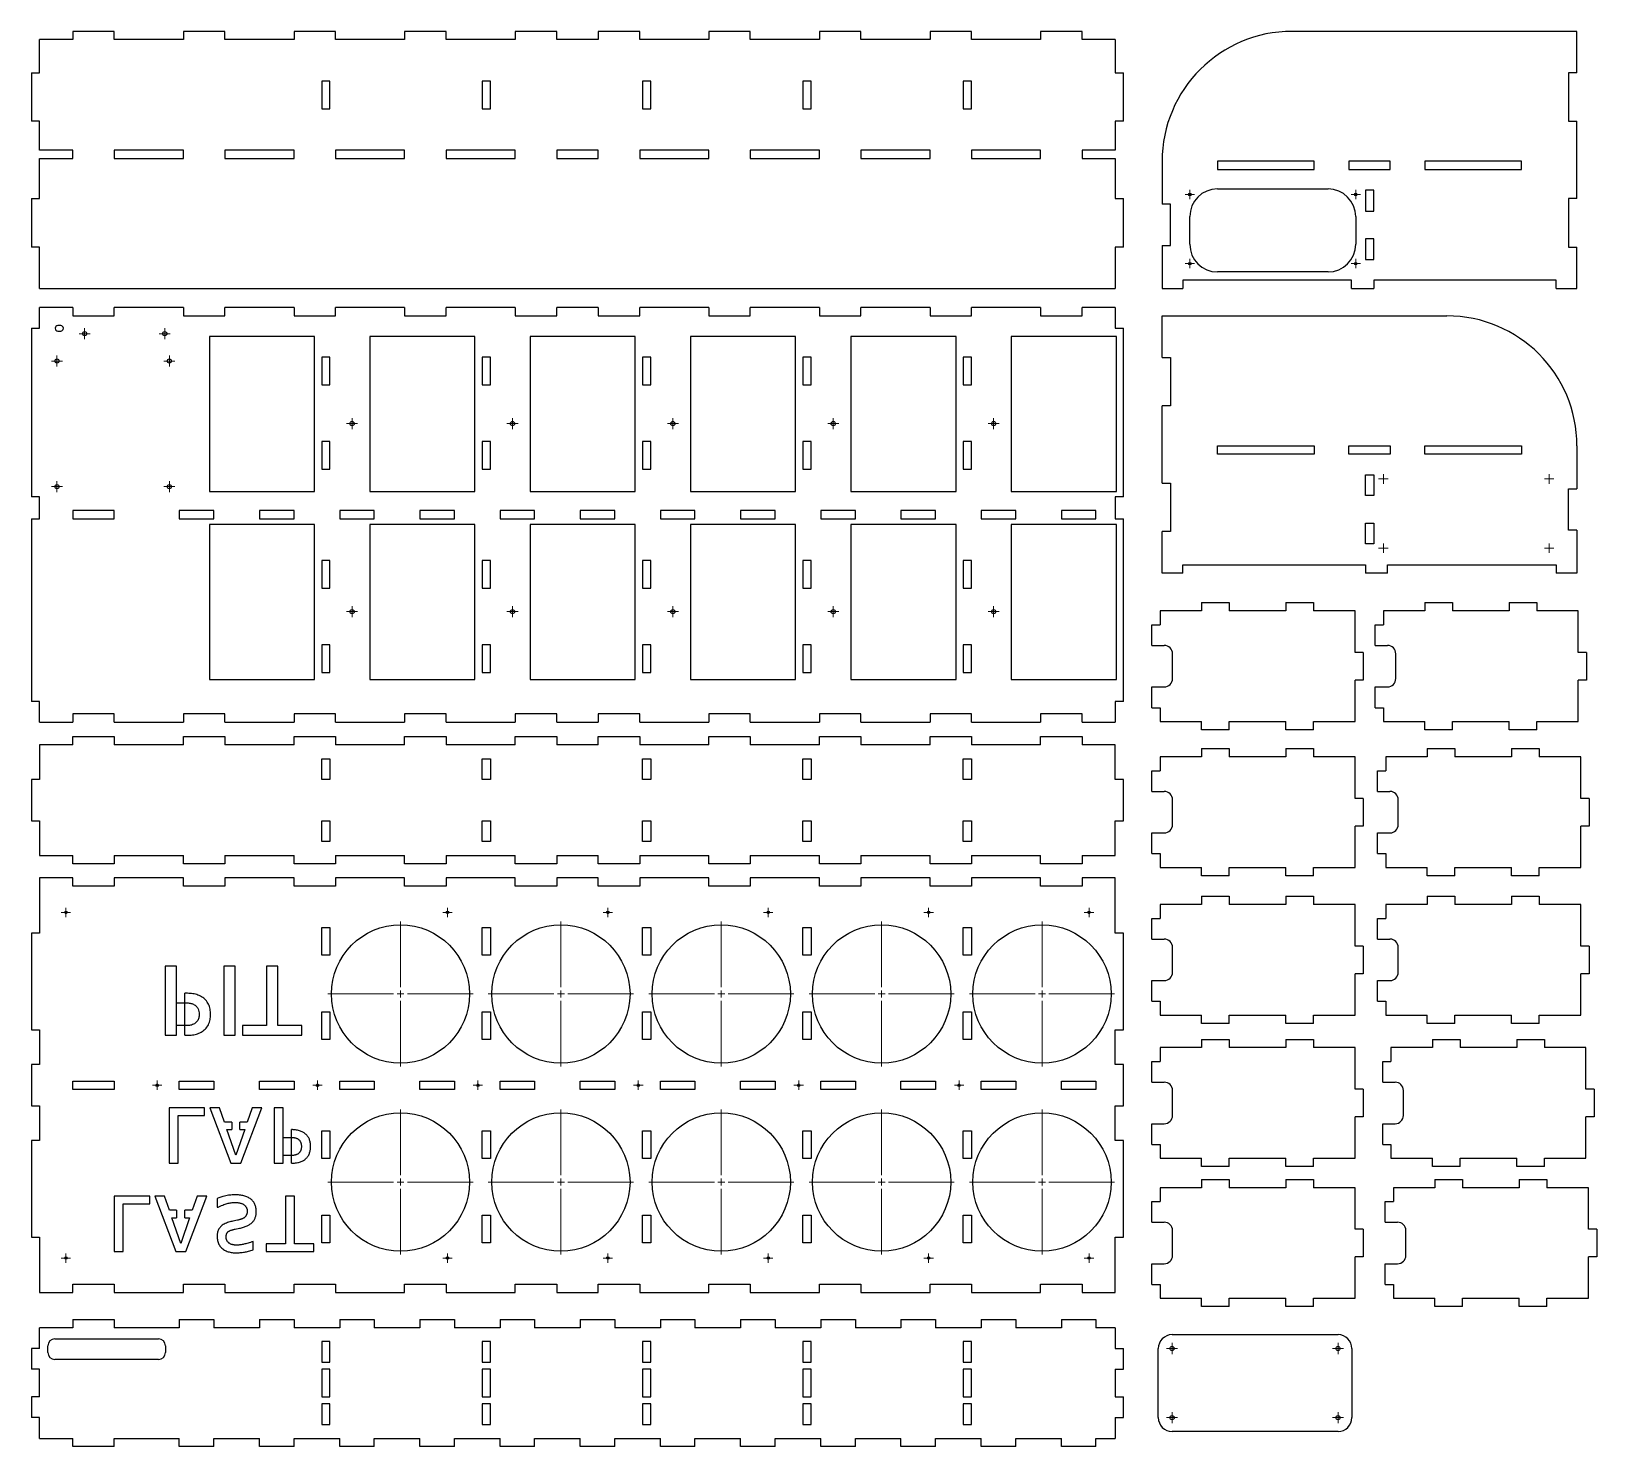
# Model space of a CAD drawing. Header units: millimetres. Extents: x 42 to 1174, y 126 to 1150.
import ezdxf

# ---------------------------------------------------------------- set-up
doc = ezdxf.new("R2010")
doc.units = ezdxf.units.MM

# ---------------------------------------------------------------- blocks, each defined once
blk = doc.blocks.new('SW_CENTERMARKSYMBOL_0')
at = {"color": 0, "linetype": 'Continuous', "lineweight": 18}
for p, q in [((-2.5, 0), (-4, 0)), ((0, 0), (-2.5, 0)), ((0, 2.5), (0, 4)), ((0, 0), (0, 2.5)), ((0, 0), (0, -2.5)), ((0, 0), (2.5, 0)), ((2.5, 0), (4, 0)), ((0, -2.5), (0, -4))]:
    blk.add_line(p, q, dxfattribs=at)
blk = doc.blocks.new('SW_CENTERMARKSYMBOL_1')
at = {"color": 0, "linetype": 'Continuous', "lineweight": 18}
for p, q in [((-2.5, 0), (-4, 0)), ((0, 0), (-2.5, 0)), ((0, 2.5), (0, 4)), ((0, 0), (0, 2.5)), ((0, 0), (0, -2.5)), ((0, 0), (2.5, 0)), ((2.5, 0), (4, 0)), ((0, -2.5), (0, -4))]:
    blk.add_line(p, q, dxfattribs=at)
blk = doc.blocks.new('SW_CENTERMARKSYMBOL_2')
at = {"color": 0, "linetype": 'Continuous', "lineweight": 18}
for p, q in [((-2.5, 0), (-4, 0)), ((0, 0), (-2.5, 0)), ((0, 2.5), (0, 4)), ((0, 0), (0, 2.5)), ((0, 0), (0, -2.5)), ((0, 0), (2.5, 0)), ((2.5, 0), (4, 0)), ((0, -2.5), (0, -4))]:
    blk.add_line(p, q, dxfattribs=at)
blk = doc.blocks.new('SW_CENTERMARKSYMBOL_3')
at = {"color": 0, "linetype": 'Continuous', "lineweight": 18}
for p, q in [((-2.5, 0), (-4, 0)), ((0, 0), (-2.5, 0)), ((0, 2.5), (0, 4)), ((0, 0), (0, 2.5)), ((0, 0), (0, -2.5)), ((0, 0), (2.5, 0)), ((2.5, 0), (4, 0)), ((0, -2.5), (0, -4))]:
    blk.add_line(p, q, dxfattribs=at)
blk = doc.blocks.new('SW_CENTERMARKSYMBOL_4')
at = {"color": 0, "linetype": 'Continuous', "lineweight": 18}
for p, q in [((-2.5, 0), (-4, 0)), ((0, 0), (-2.5, 0)), ((0, 2.5), (0, 4)), ((0, 0), (0, 2.5)), ((0, 0), (0, -2.5)), ((0, 0), (2.5, 0)), ((2.5, 0), (4, 0)), ((0, -2.5), (0, -4))]:
    blk.add_line(p, q, dxfattribs=at)
blk = doc.blocks.new('SW_CENTERMARKSYMBOL_5')
at = {"color": 0, "linetype": 'Continuous', "lineweight": 18}
for p, q in [((-2.5, 0), (-4, 0)), ((0, 0), (-2.5, 0)), ((0, 2.5), (0, 4)), ((0, 0), (0, 2.5)), ((0, 0), (0, -2.5)), ((0, 0), (2.5, 0)), ((2.5, 0), (4, 0)), ((0, -2.5), (0, -4))]:
    blk.add_line(p, q, dxfattribs=at)
blk = doc.blocks.new('SW_CENTERMARKSYMBOL_6')
at = {"color": 0, "linetype": 'Continuous', "lineweight": 18}
for p, q in [((-2.5, 0), (-4, 0)), ((0, 0), (-2.5, 0)), ((0, 2.5), (0, 4)), ((0, 0), (0, 2.5)), ((0, 0), (0, -2.5)), ((0, 0), (2.5, 0)), ((2.5, 0), (4, 0)), ((0, -2.5), (0, -4))]:
    blk.add_line(p, q, dxfattribs=at)
blk = doc.blocks.new('SW_CENTERMARKSYMBOL_7')
at = {"color": 0, "linetype": 'Continuous', "lineweight": 18}
for p, q in [((-2.5, 0), (-4, 0)), ((0, 0), (-2.5, 0)), ((0, 2.5), (0, 4)), ((0, 0), (0, 2.5)), ((0, 0), (0, -2.5)), ((0, 0), (2.5, 0)), ((2.5, 0), (4, 0)), ((0, -2.5), (0, -4))]:
    blk.add_line(p, q, dxfattribs=at)
blk = doc.blocks.new('SW_CENTERMARKSYMBOL_8')
at = {"color": 0, "linetype": 'Continuous', "lineweight": 18}
for p, q in [((-2.5, 0), (-4, 0)), ((0, 0), (-2.5, 0)), ((0, 2.5), (0, 4)), ((0, 0), (0, 2.5)), ((0, 0), (0, -2.5)), ((0, 0), (2.5, 0)), ((2.5, 0), (4, 0)), ((0, -2.5), (0, -4))]:
    blk.add_line(p, q, dxfattribs=at)
blk = doc.blocks.new('SW_CENTERMARKSYMBOL_9')
at = {"color": 0, "linetype": 'Continuous', "lineweight": 18}
for p, q in [((-2.5, 0), (-4, 0)), ((0, 0), (-2.5, 0)), ((0, 2.5), (0, 4)), ((0, 0), (0, 2.5)), ((0, 0), (0, -2.5)), ((0, 0), (2.5, 0)), ((2.5, 0), (4, 0)), ((0, -2.5), (0, -4))]:
    blk.add_line(p, q, dxfattribs=at)
blk = doc.blocks.new('SW_CENTERMARKSYMBOL_10')
at = {"color": 0, "linetype": 'Continuous', "lineweight": 18}
for p, q in [((-2.5, 0), (-4, 0)), ((0, 0), (-2.5, 0)), ((0, 2.5), (0, 4)), ((0, 0), (0, 2.5)), ((0, 0), (0, -2.5)), ((0, 0), (2.5, 0)), ((2.5, 0), (4, 0)), ((0, -2.5), (0, -4))]:
    blk.add_line(p, q, dxfattribs=at)
blk = doc.blocks.new('SW_CENTERMARKSYMBOL_11')
at = {"color": 0, "linetype": 'Continuous', "lineweight": 18}
for p, q in [((-2.5, 0), (-4, 0)), ((0, 0), (-2.5, 0)), ((0, 2.5), (0, 4)), ((0, 0), (0, 2.5)), ((0, 0), (0, -2.5)), ((0, 0), (2.5, 0)), ((2.5, 0), (4, 0)), ((0, -2.5), (0, -4))]:
    blk.add_line(p, q, dxfattribs=at)
blk = doc.blocks.new('SW_CENTERMARKSYMBOL_12')
at = {"color": 0, "linetype": 'Continuous', "lineweight": 18}
for p, q in [((-2.5, 0), (-4, 0)), ((0, 0), (-2.5, 0)), ((0, 2.5), (0, 4)), ((0, 0), (0, 2.5)), ((0, 0), (0, -2.5)), ((0, 0), (2.5, 0)), ((2.5, 0), (4, 0)), ((0, -2.5), (0, -4))]:
    blk.add_line(p, q, dxfattribs=at)
blk = doc.blocks.new('SW_CENTERMARKSYMBOL_13')
at = {"color": 0, "linetype": 'Continuous', "lineweight": 18}
for p, q in [((-2.5, 0), (-4, 0)), ((0, 0), (-2.5, 0)), ((0, 2.5), (0, 4)), ((0, 0), (0, 2.5)), ((0, 0), (0, -2.5)), ((0, 0), (2.5, 0)), ((2.5, 0), (4, 0)), ((0, -2.5), (0, -4))]:
    blk.add_line(p, q, dxfattribs=at)
blk = doc.blocks.new('SW_CENTERMARKSYMBOL_14')
at = {"color": 0, "linetype": 'Continuous', "lineweight": 18}
for p, q in [((-2.5, 0), (-4, 0)), ((0, 0), (-2.5, 0)), ((0, 2.5), (0, 4)), ((0, 0), (0, 2.5)), ((0, 0), (0, -2.5)), ((0, 0), (2.5, 0)), ((2.5, 0), (4, 0)), ((0, -2.5), (0, -4))]:
    blk.add_line(p, q, dxfattribs=at)
blk = doc.blocks.new('SW_CENTERMARKSYMBOL_15')
at = {"color": 0, "linetype": 'Continuous', "lineweight": 18}
for p, q in [((-2.5, 0), (-4, 0)), ((0, 0), (-2.5, 0)), ((0, 2.5), (0, 4)), ((0, 0), (0, 2.5)), ((0, 0), (0, -2.5)), ((0, 0), (2.5, 0)), ((2.5, 0), (4, 0)), ((0, -2.5), (0, -4))]:
    blk.add_line(p, q, dxfattribs=at)
blk = doc.blocks.new('SW_CENTERMARKSYMBOL_16')
at = {"color": 0, "linetype": 'Continuous', "lineweight": 18}
for p, q in [((0, 5), (0, 52.5)), ((-5, 0), (-52.5, 0)), ((0, 0), (-2.5, 0)), ((0, 0), (0, 2.5)), ((0, 0), (0, -2.5)), ((0, 0), (2.5, 0)), ((5, 0), (52.5, 0)), ((0, -5), (0, -52.5))]:
    blk.add_line(p, q, dxfattribs=at)
blk = doc.blocks.new('SW_CENTERMARKSYMBOL_17')
at = {"color": 0, "linetype": 'Continuous', "lineweight": 18}
for p, q in [((0, 5), (0, 52.5)), ((-5, 0), (-52.5, 0)), ((0, 0), (-2.5, 0)), ((0, 0), (0, 2.5)), ((0, 0), (0, -2.5)), ((0, 0), (2.5, 0)), ((5, 0), (52.5, 0)), ((0, -5), (0, -52.5))]:
    blk.add_line(p, q, dxfattribs=at)
blk = doc.blocks.new('SW_CENTERMARKSYMBOL_18')
at = {"color": 0, "linetype": 'Continuous', "lineweight": 18}
for p, q in [((0, 5), (0, 52.5)), ((-5, 0), (-52.5, 0)), ((0, 0), (-2.5, 0)), ((0, 0), (0, 2.5)), ((0, 0), (0, -2.5)), ((0, 0), (2.5, 0)), ((5, 0), (52.5, 0)), ((0, -5), (0, -52.5))]:
    blk.add_line(p, q, dxfattribs=at)
blk = doc.blocks.new('SW_CENTERMARKSYMBOL_19')
at = {"color": 0, "linetype": 'Continuous', "lineweight": 18}
for p, q in [((0, 5), (0, 52.5)), ((-5, 0), (-52.5, 0)), ((0, 0), (-2.5, 0)), ((0, 0), (0, 2.5)), ((0, 0), (0, -2.5)), ((0, 0), (2.5, 0)), ((5, 0), (52.5, 0)), ((0, -5), (0, -52.5))]:
    blk.add_line(p, q, dxfattribs=at)
blk = doc.blocks.new('SW_CENTERMARKSYMBOL_20')
at = {"color": 0, "linetype": 'Continuous', "lineweight": 18}
for p, q in [((0, 5), (0, 52.5)), ((-5, 0), (-52.5, 0)), ((0, 0), (-2.5, 0)), ((0, 0), (0, 2.5)), ((0, 0), (0, -2.5)), ((0, 0), (2.5, 0)), ((5, 0), (52.5, 0)), ((0, -5), (0, -52.5))]:
    blk.add_line(p, q, dxfattribs=at)
blk = doc.blocks.new('SW_CENTERMARKSYMBOL_21')
at = {"color": 0, "linetype": 'Continuous', "lineweight": 18}
for p, q in [((0, 5), (0, 52.5)), ((-5, 0), (-52.5, 0)), ((0, 0), (-2.5, 0)), ((0, 0), (0, 2.5)), ((0, 0), (0, -2.5)), ((0, 0), (2.5, 0)), ((5, 0), (52.5, 0)), ((0, -5), (0, -52.5))]:
    blk.add_line(p, q, dxfattribs=at)
blk = doc.blocks.new('SW_CENTERMARKSYMBOL_22')
at = {"color": 0, "linetype": 'Continuous', "lineweight": 18}
for p, q in [((0, 5), (0, 52.5)), ((-5, 0), (-52.5, 0)), ((0, 0), (-2.5, 0)), ((0, 0), (0, 2.5)), ((0, 0), (0, -2.5)), ((0, 0), (2.5, 0)), ((5, 0), (52.5, 0)), ((0, -5), (0, -52.5))]:
    blk.add_line(p, q, dxfattribs=at)
blk = doc.blocks.new('SW_CENTERMARKSYMBOL_23')
at = {"color": 0, "linetype": 'Continuous', "lineweight": 18}
for p, q in [((0, 5), (0, 52.5)), ((-5, 0), (-52.5, 0)), ((0, 0), (-2.5, 0)), ((0, 0), (0, 2.5)), ((0, 0), (0, -2.5)), ((0, 0), (2.5, 0)), ((5, 0), (52.5, 0)), ((0, -5), (0, -52.5))]:
    blk.add_line(p, q, dxfattribs=at)
blk = doc.blocks.new('SW_CENTERMARKSYMBOL_24')
at = {"color": 0, "linetype": 'Continuous', "lineweight": 18}
for p, q in [((0, 5), (0, 52.5)), ((-5, 0), (-52.5, 0)), ((0, 0), (-2.5, 0)), ((0, 0), (0, 2.5)), ((0, 0), (0, -2.5)), ((0, 0), (2.5, 0)), ((5, 0), (52.5, 0)), ((0, -5), (0, -52.5))]:
    blk.add_line(p, q, dxfattribs=at)
blk = doc.blocks.new('SW_CENTERMARKSYMBOL_25')
at = {"color": 0, "linetype": 'Continuous', "lineweight": 18}
for p, q in [((0, 5), (0, 52.5)), ((-5, 0), (-52.5, 0)), ((0, 0), (-2.5, 0)), ((0, 0), (0, 2.5)), ((0, 0), (0, -2.5)), ((0, 0), (2.5, 0)), ((5, 0), (52.5, 0)), ((0, -5), (0, -52.5))]:
    blk.add_line(p, q, dxfattribs=at)
blk = doc.blocks.new('SW_CENTERMARKSYMBOL_26')
at = {"color": 0, "linetype": 'Continuous', "lineweight": 18}
for p, q in [((-2.5, 0), (-3.4, 0)), ((0, 0), (-2.5, 0)), ((0, 2.5), (0, 3.4)), ((0, 0), (0, 2.5)), ((0, 0), (0, -2.5)), ((0, 0), (2.5, 0)), ((2.5, 0), (3.4, 0)), ((0, -2.5), (0, -3.4))]:
    blk.add_line(p, q, dxfattribs=at)
blk = doc.blocks.new('SW_CENTERMARKSYMBOL_27')
at = {"color": 0, "linetype": 'Continuous', "lineweight": 18}
for p, q in [((-2.5, 0), (-3.4, 0)), ((0, 0), (-2.5, 0)), ((0, 2.5), (0, 3.4)), ((0, 0), (0, 2.5)), ((0, 0), (0, -2.5)), ((0, 0), (2.5, 0)), ((2.5, 0), (3.4, 0)), ((0, -2.5), (0, -3.4))]:
    blk.add_line(p, q, dxfattribs=at)
blk = doc.blocks.new('SW_CENTERMARKSYMBOL_28')
at = {"color": 0, "linetype": 'Continuous', "lineweight": 18}
for p, q in [((-2.5, 0), (-3.4, 0)), ((0, 0), (-2.5, 0)), ((0, 2.5), (0, 3.4)), ((0, 0), (0, 2.5)), ((0, 0), (0, -2.5)), ((0, 0), (2.5, 0)), ((2.5, 0), (3.4, 0)), ((0, -2.5), (0, -3.4))]:
    blk.add_line(p, q, dxfattribs=at)
blk = doc.blocks.new('SW_CENTERMARKSYMBOL_29')
at = {"color": 0, "linetype": 'Continuous', "lineweight": 18}
for p, q in [((-2.5, 0), (-3.4, 0)), ((0, 0), (-2.5, 0)), ((0, 2.5), (0, 3.4)), ((0, 0), (0, 2.5)), ((0, 0), (0, -2.5)), ((0, 0), (2.5, 0)), ((2.5, 0), (3.4, 0)), ((0, -2.5), (0, -3.4))]:
    blk.add_line(p, q, dxfattribs=at)
blk = doc.blocks.new('SW_CENTERMARKSYMBOL_30')
at = {"color": 0, "linetype": 'Continuous', "lineweight": 18}
for p, q in [((-2.5, 0), (-3.4, 0)), ((0, 0), (-2.5, 0)), ((0, 2.5), (0, 3.4)), ((0, 0), (0, 2.5)), ((0, 0), (0, -2.5)), ((0, 0), (2.5, 0)), ((2.5, 0), (3.4, 0)), ((0, -2.5), (0, -3.4))]:
    blk.add_line(p, q, dxfattribs=at)
blk = doc.blocks.new('SW_CENTERMARKSYMBOL_31')
at = {"color": 0, "linetype": 'Continuous', "lineweight": 18}
for p, q in [((-2.5, 0), (-3.4, 0)), ((0, 0), (-2.5, 0)), ((0, 2.5), (0, 3.4)), ((0, 0), (0, 2.5)), ((0, 0), (0, -2.5)), ((0, 0), (2.5, 0)), ((2.5, 0), (3.4, 0)), ((0, -2.5), (0, -3.4))]:
    blk.add_line(p, q, dxfattribs=at)
blk = doc.blocks.new('SW_CENTERMARKSYMBOL_32')
at = {"color": 0, "linetype": 'Continuous', "lineweight": 18}
for p, q in [((-2.5, 0), (-3.4, 0)), ((0, 0), (-2.5, 0)), ((0, 2.5), (0, 3.4)), ((0, 0), (0, 2.5)), ((0, 0), (0, -2.5)), ((0, 0), (2.5, 0)), ((2.5, 0), (3.4, 0)), ((0, -2.5), (0, -3.4))]:
    blk.add_line(p, q, dxfattribs=at)
blk = doc.blocks.new('SW_CENTERMARKSYMBOL_33')
at = {"color": 0, "linetype": 'Continuous', "lineweight": 18}
for p, q in [((-2.5, 0), (-3.4, 0)), ((0, 0), (-2.5, 0)), ((0, 2.5), (0, 3.4)), ((0, 0), (0, 2.5)), ((0, 0), (0, -2.5)), ((0, 0), (2.5, 0)), ((2.5, 0), (3.4, 0)), ((0, -2.5), (0, -3.4))]:
    blk.add_line(p, q, dxfattribs=at)
blk = doc.blocks.new('SW_CENTERMARKSYMBOL_34')
at = {"color": 0, "linetype": 'Continuous', "lineweight": 18}
for p, q in [((-2.5, 0), (-3.4, 0)), ((0, 0), (-2.5, 0)), ((0, 2.5), (0, 3.4)), ((0, 0), (0, 2.5)), ((0, 0), (0, -2.5)), ((0, 0), (2.5, 0)), ((2.5, 0), (3.4, 0)), ((0, -2.5), (0, -3.4))]:
    blk.add_line(p, q, dxfattribs=at)
blk = doc.blocks.new('SW_CENTERMARKSYMBOL_35')
at = {"color": 0, "linetype": 'Continuous', "lineweight": 18}
for p, q in [((-2.5, 0), (-3.4, 0)), ((0, 0), (-2.5, 0)), ((0, 2.5), (0, 3.4)), ((0, 0), (0, 2.5)), ((0, 0), (0, -2.5)), ((0, 0), (2.5, 0)), ((2.5, 0), (3.4, 0)), ((0, -2.5), (0, -3.4))]:
    blk.add_line(p, q, dxfattribs=at)
blk = doc.blocks.new('SW_CENTERMARKSYMBOL_36')
at = {"color": 0, "linetype": 'Continuous', "lineweight": 18}
for p, q in [((-2.5, 0), (-3.4, 0)), ((0, 0), (-2.5, 0)), ((0, 2.5), (0, 3.4)), ((0, 0), (0, 2.5)), ((0, 0), (0, -2.5)), ((0, 0), (2.5, 0)), ((2.5, 0), (3.4, 0)), ((0, -2.5), (0, -3.4))]:
    blk.add_line(p, q, dxfattribs=at)
blk = doc.blocks.new('SW_CENTERMARKSYMBOL_37')
at = {"color": 0, "linetype": 'Continuous', "lineweight": 18}
for p, q in [((-2.5, 0), (-3.4, 0)), ((0, 0), (-2.5, 0)), ((0, 2.5), (0, 3.4)), ((0, 0), (0, 2.5)), ((0, 0), (0, -2.5)), ((0, 0), (2.5, 0)), ((2.5, 0), (3.4, 0)), ((0, -2.5), (0, -3.4))]:
    blk.add_line(p, q, dxfattribs=at)
blk = doc.blocks.new('SW_CENTERMARKSYMBOL_38')
at = {"color": 0, "linetype": 'Continuous', "lineweight": 18}
for p, q in [((-2.5, 0), (-3.4, 0)), ((0, 0), (-2.5, 0)), ((0, 2.5), (0, 3.4)), ((0, 0), (0, 2.5)), ((0, 0), (0, -2.5)), ((0, 0), (2.5, 0)), ((2.5, 0), (3.4, 0)), ((0, -2.5), (0, -3.4))]:
    blk.add_line(p, q, dxfattribs=at)
blk = doc.blocks.new('SW_CENTERMARKSYMBOL_39')
at = {"color": 0, "linetype": 'Continuous', "lineweight": 18}
for p, q in [((-2.5, 0), (-3.4, 0)), ((0, 0), (-2.5, 0)), ((0, 2.5), (0, 3.4)), ((0, 0), (0, 2.5)), ((0, 0), (0, -2.5)), ((0, 0), (2.5, 0)), ((2.5, 0), (3.4, 0)), ((0, -2.5), (0, -3.4))]:
    blk.add_line(p, q, dxfattribs=at)
blk = doc.blocks.new('SW_CENTERMARKSYMBOL_40')
at = {"color": 0, "linetype": 'Continuous', "lineweight": 18}
for p, q in [((-2.5, 0), (-3.4, 0)), ((0, 0), (-2.5, 0)), ((0, 2.5), (0, 3.4)), ((0, 0), (0, 2.5)), ((0, 0), (0, -2.5)), ((0, 0), (2.5, 0)), ((2.5, 0), (3.4, 0)), ((0, -2.5), (0, -3.4))]:
    blk.add_line(p, q, dxfattribs=at)
blk = doc.blocks.new('SW_CENTERMARKSYMBOL_41')
at = {"color": 0, "linetype": 'Continuous', "lineweight": 18}
for p, q in [((-2.5, 0), (-3.4, 0)), ((0, 0), (-2.5, 0)), ((0, 2.5), (0, 3.4)), ((0, 0), (0, 2.5)), ((0, 0), (0, -2.5)), ((0, 0), (2.5, 0)), ((2.5, 0), (3.4, 0)), ((0, -2.5), (0, -3.4))]:
    blk.add_line(p, q, dxfattribs=at)
blk = doc.blocks.new('SW_CENTERMARKSYMBOL_42')
at = {"color": 0, "linetype": 'Continuous', "lineweight": 18}
for p, q in [((-2.5, 0), (-3.4, 0)), ((0, 0), (-2.5, 0)), ((0, 2.5), (0, 3.4)), ((0, 0), (0, 2.5)), ((0, 0), (0, -2.5)), ((0, 0), (2.5, 0)), ((2.5, 0), (3.4, 0)), ((0, -2.5), (0, -3.4))]:
    blk.add_line(p, q, dxfattribs=at)
blk = doc.blocks.new('SW_CENTERMARKSYMBOL_43')
at = {"color": 0, "linetype": 'Continuous', "lineweight": 18}
for p, q in [((-2.5, 0), (-3.4, 0)), ((0, 0), (-2.5, 0)), ((0, 2.5), (0, 3.4)), ((0, 0), (0, 2.5)), ((0, 0), (0, -2.5)), ((0, 0), (2.5, 0)), ((2.5, 0), (3.4, 0)), ((0, -2.5), (0, -3.4))]:
    blk.add_line(p, q, dxfattribs=at)
blk = doc.blocks.new('SW_CENTERMARKSYMBOL_44')
at = {"color": 0, "linetype": 'Continuous', "lineweight": 18}
for p, q in [((-2.5, 0), (-3.4, 0)), ((0, 0), (-2.5, 0)), ((0, 2.5), (0, 3.4)), ((0, 0), (0, 2.5)), ((0, 0), (0, -2.5)), ((0, 0), (2.5, 0)), ((2.5, 0), (3.4, 0)), ((0, -2.5), (0, -3.4))]:
    blk.add_line(p, q, dxfattribs=at)
blk = doc.blocks.new('SW_CENTERMARKSYMBOL_45')
at = {"color": 0, "linetype": 'Continuous', "lineweight": 18}
for p, q in [((-2.5, 0), (-3.4, 0)), ((0, 0), (-2.5, 0)), ((0, 2.5), (0, 3.4)), ((0, 0), (0, 2.5)), ((0, 0), (0, -2.5)), ((0, 0), (2.5, 0)), ((2.5, 0), (3.4, 0)), ((0, -2.5), (0, -3.4))]:
    blk.add_line(p, q, dxfattribs=at)
blk = doc.blocks.new('SW_CENTERMARKSYMBOL_46')
at = {"color": 0, "linetype": 'Continuous', "lineweight": 18}
for p, q in [((-2.5, 0), (-3.4, 0)), ((0, 0), (-2.5, 0)), ((0, 2.5), (0, 3.4)), ((0, 0), (0, 2.5)), ((0, 0), (0, -2.5)), ((0, 0), (2.5, 0)), ((2.5, 0), (3.4, 0)), ((0, -2.5), (0, -3.4))]:
    blk.add_line(p, q, dxfattribs=at)
blk = doc.blocks.new('SW_CENTERMARKSYMBOL_47')
at = {"color": 0, "linetype": 'Continuous', "lineweight": 18}
for p, q in [((-2.5, 0), (-3.4, 0)), ((0, 0), (-2.5, 0)), ((0, 2.5), (0, 3.4)), ((0, 0), (0, 2.5)), ((0, 0), (0, -2.5)), ((0, 0), (2.5, 0)), ((2.5, 0), (3.4, 0)), ((0, -2.5), (0, -3.4))]:
    blk.add_line(p, q, dxfattribs=at)
blk = doc.blocks.new('SW_CENTERMARKSYMBOL_48')
at = {"color": 0, "linetype": 'Continuous', "lineweight": 18}
for p, q in [((-2.5, 0), (-3.4, 0)), ((0, 0), (-2.5, 0)), ((0, 2.5), (0, 3.4)), ((0, 0), (0, 2.5)), ((0, 0), (0, -2.5)), ((0, 0), (2.5, 0)), ((2.5, 0), (3.4, 0)), ((0, -2.5), (0, -3.4))]:
    blk.add_line(p, q, dxfattribs=at)
blk = doc.blocks.new('SW_CENTERMARKSYMBOL_49')
at = {"color": 0, "linetype": 'Continuous', "lineweight": 18}
for p, q in [((-2.5, 0), (-3.4, 0)), ((0, 0), (-2.5, 0)), ((0, 2.5), (0, 3.4)), ((0, 0), (0, 2.5)), ((0, 0), (0, -2.5)), ((0, 0), (2.5, 0)), ((2.5, 0), (3.4, 0)), ((0, -2.5), (0, -3.4))]:
    blk.add_line(p, q, dxfattribs=at)
blk = doc.blocks.new('SW_CENTERMARKSYMBOL_50')
at = {"color": 0, "linetype": 'Continuous', "lineweight": 18}
for p, q in [((-2.5, 0), (-3.4, 0)), ((0, 0), (-2.5, 0)), ((0, 2.5), (0, 3.4)), ((0, 0), (0, 2.5)), ((0, 0), (0, -2.5)), ((0, 0), (2.5, 0)), ((2.5, 0), (3.4, 0)), ((0, -2.5), (0, -3.4))]:
    blk.add_line(p, q, dxfattribs=at)
blk = doc.blocks.new('SW_CENTERMARKSYMBOL_51')
at = {"color": 0, "linetype": 'Continuous', "lineweight": 18}
for p, q in [((-2.5, 0), (-3.4, 0)), ((0, 0), (-2.5, 0)), ((0, 2.5), (0, 3.4)), ((0, 0), (0, 2.5)), ((0, 0), (0, -2.5)), ((0, 0), (2.5, 0)), ((2.5, 0), (3.4, 0)), ((0, -2.5), (0, -3.4))]:
    blk.add_line(p, q, dxfattribs=at)
blk = doc.blocks.new('SW_CENTERMARKSYMBOL_52')
at = {"color": 0, "linetype": 'Continuous', "lineweight": 18}
for p, q in [((0, 0), (-2.5, 0)), ((0, 2.5), (0, 4)), ((0, 0), (0, 2.5)), ((0, 0), (0, -2.5)), ((0, 0), (2.5, 0)), ((2.5, 0), (4, 0)), ((-2.5, 0), (-4, 0)), ((0, -2.5), (0, -4))]:
    blk.add_line(p, q, dxfattribs=at)
blk = doc.blocks.new('SW_CENTERMARKSYMBOL_53')
at = {"color": 0, "linetype": 'Continuous', "lineweight": 18}
for p, q in [((-2.5, 0), (-4, 0)), ((0, 0), (-2.5, 0)), ((0, 2.5), (0, 4)), ((0, 0), (0, 2.5)), ((0, 0), (0, -2.5)), ((0, 0), (2.5, 0)), ((2.5, 0), (4, 0)), ((0, -2.5), (0, -4))]:
    blk.add_line(p, q, dxfattribs=at)
blk = doc.blocks.new('SW_CENTERMARKSYMBOL_54')
at = {"color": 0, "linetype": 'Continuous', "lineweight": 18}
for p, q in [((-2.5, 0), (-4, 0)), ((0, 0), (-2.5, 0)), ((0, 2.5), (0, 4)), ((0, 0), (0, 2.5)), ((0, 0), (0, -2.5)), ((0, 0), (2.5, 0)), ((2.5, 0), (4, 0)), ((0, -2.5), (0, -4))]:
    blk.add_line(p, q, dxfattribs=at)
blk = doc.blocks.new('SW_CENTERMARKSYMBOL_55')
at = {"color": 0, "linetype": 'Continuous', "lineweight": 18}
for p, q in [((-2.5, 0), (-4, 0)), ((0, 0), (-2.5, 0)), ((0, 2.5), (0, 4)), ((0, 0), (0, 2.5)), ((0, 0), (0, -2.5)), ((0, 0), (2.5, 0)), ((2.5, 0), (4, 0)), ((0, -2.5), (0, -4))]:
    blk.add_line(p, q, dxfattribs=at)

msp = doc.modelspace()

# ---------------------------------------------------------------- linework, layer by layer
at = {"color": 7, "linetype": 'Continuous', "lineweight": 25}
for p, q in [((71.6, 1149.5), (71.6, 1143.5)), ((101.6, 1149.5), (71.6, 1149.5)), ((101.6, 1143.5), (101.6, 1149.5)), ((151.6, 1149.5), (151.6, 1143.5)), ((181.6, 1149.5), (151.6, 1149.5)), ((181.6, 1143.5), (181.6, 1149.5)), ((231.6, 1149.5), (231.6, 1143.5)), ((261.6, 1149.5), (231.6, 1149.5)), ((261.6, 1143.5), (261.6, 1149.5)), ((311.6, 1149.5), (311.6, 1143.5)), ((341.6, 1149.5), (311.6, 1149.5)), ((341.6, 1143.5), (341.6, 1149.5)), ((391.6, 1149.5), (391.6, 1143.5)), ((421.6, 1149.5), (391.6, 1149.5)), ((421.6, 1143.5), (421.6, 1149.5)), ((451.6, 1149.5), (451.6, 1143.5)), ((481.6, 1149.5), (451.6, 1149.5)), ((481.6, 1143.5), (481.6, 1149.5)), ((531.6, 1149.5), (531.6, 1143.5)), ((561.6, 1149.5), (531.6, 1149.5)), ((561.6, 1143.5), (561.6, 1149.5)), ((611.6, 1149.5), (611.6, 1143.5)), ((641.6, 1149.5), (611.6, 1149.5)), ((641.6, 1143.5), (641.6, 1149.5)), ((691.6, 1149.5), (691.6, 1143.5)), ((721.6, 1149.5), (691.6, 1149.5)), ((721.6, 1143.5), (721.6, 1149.5)), ((771.6, 1149.5), (771.6, 1143.5)), ((801.6, 1149.5), (771.6, 1149.5)), ((801.6, 1143.5), (801.6, 1149.5)), ((1159.5, 1149.5), (953.5, 1149.5)), ((1159.5, 1119.5), (1159.5, 1149.5)), ((47.6, 1119.5), (47.6, 1143.5)), ((71.6, 1143.5), (47.6, 1143.5)), ((151.6, 1143.5), (101.6, 1143.5)), ((231.6, 1143.5), (181.6, 1143.5)), ((311.6, 1143.5), (261.6, 1143.5)), ((391.6, 1143.5), (341.6, 1143.5)), ((451.6, 1143.5), (421.6, 1143.5)), ((531.6, 1143.5), (481.6, 1143.5)), ((611.6, 1143.5), (561.6, 1143.5)), ((691.6, 1143.5), (641.6, 1143.5)), ((771.6, 1143.5), (721.6, 1143.5)), ((825.6, 1143.5), (801.6, 1143.5)), ((825.6, 1143.5), (825.6, 1119.5)), ((41.6, 1119.5), (47.6, 1119.5)), ((41.6, 1119.5), (41.6, 1084.5)), ((257.6, 1113.5), (251.6, 1113.5)), ((251.6, 1113.5), (251.6, 1093.5)), ((257.6, 1093.5), (257.6, 1113.5)), ((373.6, 1113.5), (367.6, 1113.5)), ((367.6, 1113.5), (367.6, 1093.5)), ((373.6, 1093.5), (373.6, 1113.5)), ((489.6, 1113.5), (483.6, 1113.5)), ((483.6, 1113.5), (483.6, 1093.5)), ((489.6, 1093.5), (489.6, 1113.5)), ((605.6, 1113.5), (599.6, 1113.5)), ((599.6, 1113.5), (599.6, 1093.5)), ((605.6, 1093.5), (605.6, 1113.5)), ((721.6, 1113.5), (715.6, 1113.5)), ((715.6, 1113.5), (715.6, 1093.5)), ((721.6, 1093.5), (721.6, 1113.5)), ((825.6, 1119.5), (831.6, 1119.5)), ((831.6, 1084.5), (831.6, 1119.5)), ((1159.5, 1119.5), (1153.5, 1119.5)), ((1153.5, 1119.5), (1153.5, 1084.5)), ((251.6, 1093.5), (257.6, 1093.5)), ((367.6, 1093.5), (373.6, 1093.5)), ((483.6, 1093.5), (489.6, 1093.5)), ((599.6, 1093.5), (605.6, 1093.5)), ((715.6, 1093.5), (721.6, 1093.5)), ((47.6, 1084.5), (41.6, 1084.5)), ((47.6, 1063.5), (47.6, 1084.5)), ((831.6, 1084.5), (825.6, 1084.5)), ((825.6, 1084.5), (825.6, 1063.5)), ((1153.5, 1084.5), (1159.5, 1084.5)), ((1159.5, 1028.5), (1159.5, 1084.5)), ((71.6, 1063.5), (47.6, 1063.5)), ((47.6, 1028.5), (47.6, 1057.5)), ((47.6, 1057.5), (71.6, 1057.5)), ((71.6, 1057.5), (71.6, 1063.5)), ((151.6, 1063.5), (101.6, 1063.5)), ((101.6, 1063.5), (101.6, 1057.5)), ((101.6, 1057.5), (151.6, 1057.5)), ((151.6, 1057.5), (151.6, 1063.5)), ((231.6, 1063.5), (181.6, 1063.5)), ((181.6, 1063.5), (181.6, 1057.5)), ((181.6, 1057.5), (231.6, 1057.5)), ((231.6, 1057.5), (231.6, 1063.5)), ((311.6, 1063.5), (261.6, 1063.5)), ((261.6, 1063.5), (261.6, 1057.5)), ((261.6, 1057.5), (311.6, 1057.5)), ((311.6, 1057.5), (311.6, 1063.5)), ((391.6, 1063.5), (341.6, 1063.5)), ((341.6, 1063.5), (341.6, 1057.5)), ((341.6, 1057.5), (391.6, 1057.5)), ((391.6, 1057.5), (391.6, 1063.5)), ((421.6, 1063.5), (421.6, 1057.5)), ((451.6, 1063.5), (421.6, 1063.5)), ((421.6, 1057.5), (451.6, 1057.5)), ((451.6, 1057.5), (451.6, 1063.5)), ((481.6, 1063.5), (481.6, 1057.5)), ((531.6, 1063.5), (481.6, 1063.5)), ((481.6, 1057.5), (531.6, 1057.5)), ((531.6, 1057.5), (531.6, 1063.5)), ((561.6, 1063.5), (561.6, 1057.5)), ((611.6, 1063.5), (561.6, 1063.5)), ((561.6, 1057.5), (611.6, 1057.5)), ((611.6, 1057.5), (611.6, 1063.5)), ((641.6, 1063.5), (641.6, 1057.5)), ((691.6, 1063.5), (641.6, 1063.5)), ((641.6, 1057.5), (691.6, 1057.5)), ((691.6, 1057.5), (691.6, 1063.5)), ((721.6, 1063.5), (721.6, 1057.5)), ((771.6, 1063.5), (721.6, 1063.5)), ((721.6, 1057.5), (771.6, 1057.5)), ((771.6, 1057.5), (771.6, 1063.5)), ((825.6, 1063.5), (801.6, 1063.5)), ((801.6, 1063.5), (801.6, 1057.5)), ((801.6, 1057.5), (825.6, 1057.5)), ((825.6, 1057.5), (825.6, 1028.5)), ((859.5, 1055.5), (859.5, 1024.5)), ((969.5, 1055.5), (899.5, 1055.5)), ((899.5, 1055.5), (899.5, 1049.5)), ((969.5, 1049.5), (969.5, 1055.5)), ((1024.5, 1055.5), (994.5, 1055.5)), ((994.5, 1055.5), (994.5, 1049.5)), ((1024.5, 1049.5), (1024.5, 1055.5)), ((1049.5, 1055.5), (1049.5, 1049.5)), ((1119.5, 1055.5), (1049.5, 1055.5)), ((1119.5, 1049.5), (1119.5, 1055.5)), ((899.5, 1049.5), (969.5, 1049.5)), ((994.5, 1049.5), (1024.5, 1049.5)), ((1049.5, 1049.5), (1119.5, 1049.5)), ((899.5, 1035.5), (979.5, 1035.5)), ((1012.5, 1034.5), (1006.5, 1034.5)), ((1006.5, 1034.5), (1006.5, 1019.5)), ((1012.5, 1019.5), (1012.5, 1034.5)), ((41.6, 1028.5), (47.6, 1028.5)), ((41.6, 1028.5), (41.6, 993.5)), ((825.6, 1028.5), (831.6, 1028.5)), ((831.6, 993.5), (831.6, 1028.5)), ((865.5, 1024.5), (859.5, 1024.5)), ((865.5, 994.5), (865.5, 1024.5)), ((1006.5, 1019.5), (1012.5, 1019.5)), ((1159.5, 1028.5), (1153.5, 1028.5)), ((1153.5, 1028.5), (1153.5, 993.5)), ((879.5, 995.5), (879.5, 1015.5)), ((999.5, 1015.5), (999.5, 995.5)), ((1012.5, 999.5), (1006.5, 999.5)), ((1006.5, 999.5), (1006.5, 984.5)), ((1012.5, 984.5), (1012.5, 999.5)), ((47.6, 993.5), (41.6, 993.5)), ((47.6, 963.5), (47.6, 993.5)), ((831.6, 993.5), (825.6, 993.5)), ((825.6, 993.5), (825.6, 963.5)), ((859.5, 994.5), (865.5, 994.5)), ((859.5, 994.5), (859.5, 963.5)), ((1153.5, 993.5), (1159.5, 993.5)), ((1159.5, 963.5), (1159.5, 993.5)), ((979.5, 975.5), (899.5, 975.5)), ((1006.5, 984.5), (1012.5, 984.5)), ((47.6, 963.5), (825.6, 963.5)), ((859.5, 963.5), (874.5, 963.5)), ((996.5, 969.5), (874.5, 969.5)), ((874.5, 969.5), (874.5, 963.5)), ((996.5, 963.5), (996.5, 969.5)), ((996.5, 963.5), (1012.5, 963.5)), ((1144.5, 969.5), (1012.5, 969.5)), ((1012.5, 969.5), (1012.5, 963.5)), ((1144.5, 963.5), (1144.5, 969.5)), ((1144.5, 963.5), (1159.5, 963.5)), ((47.6, 934.8), (47.6, 949.8)), ((71.6, 949.8), (47.6, 949.8)), ((71.6, 949.8), (71.6, 943.8)), ((71.6, 943.8), (101.6, 943.8)), ((101.6, 943.8), (101.6, 949.8)), ((151.6, 949.8), (101.6, 949.8)), ((151.6, 949.8), (151.6, 943.8)), ((151.6, 943.8), (181.6, 943.8)), ((181.6, 943.8), (181.6, 949.8)), ((231.6, 949.8), (181.6, 949.8)), ((231.6, 949.8), (231.6, 943.8)), ((231.6, 943.8), (261.6, 943.8)), ((261.6, 943.8), (261.6, 949.8)), ((311.6, 949.8), (261.6, 949.8)), ((311.6, 949.8), (311.6, 943.8)), ((311.6, 943.8), (341.6, 943.8)), ((341.6, 943.8), (341.6, 949.8)), ((391.6, 949.8), (341.6, 949.8)), ((391.6, 949.8), (391.6, 943.8)), ((391.6, 943.8), (421.6, 943.8)), ((421.6, 943.8), (421.6, 949.8)), ((451.6, 949.8), (421.6, 949.8)), ((451.6, 949.8), (451.6, 943.8)), ((451.6, 943.8), (481.6, 943.8)), ((481.6, 943.8), (481.6, 949.8)), ((531.6, 949.8), (481.6, 949.8)), ((531.6, 949.8), (531.6, 943.8)), ((531.6, 943.8), (561.6, 943.8)), ((561.6, 943.8), (561.6, 949.8)), ((611.6, 949.8), (561.6, 949.8)), ((611.6, 949.8), (611.6, 943.8)), ((611.6, 943.8), (641.6, 943.8)), ((641.6, 943.8), (641.6, 949.8)), ((691.6, 949.8), (641.6, 949.8)), ((691.6, 949.8), (691.6, 943.8)), ((691.6, 943.8), (721.6, 943.8)), ((721.6, 943.8), (721.6, 949.8)), ((771.6, 949.8), (721.6, 949.8)), ((771.6, 949.8), (771.6, 943.8)), ((771.6, 943.8), (801.6, 943.8)), ((801.6, 943.8), (801.6, 949.8)), ((825.6, 949.8), (801.6, 949.8)), ((825.6, 949.8), (825.6, 934.8)), ((859.5, 943.7), (1065.5, 943.7)), ((859.5, 913.7), (859.5, 943.7)), ((41.6, 934.8), (41.6, 812.8)), ((41.6, 934.8), (47.6, 934.8)), ((62.8, 936.7), (60.8, 936.7)), ((60.8, 932.7), (62.8, 932.7)), ((246.4, 928.7), (170.4, 928.7)), ((170.4, 928.7), (170.4, 816.7)), ((246.4, 816.7), (246.4, 928.7)), ((362.4, 928.7), (286.4, 928.7)), ((286.4, 928.7), (286.4, 816.7)), ((362.4, 816.7), (362.4, 928.7)), ((478.4, 928.7), (402.4, 928.7)), ((402.4, 928.7), (402.4, 816.7)), ((478.4, 816.7), (478.4, 928.7)), ((594.4, 928.7), (518.4, 928.7)), ((518.4, 928.7), (518.4, 816.7)), ((594.4, 816.7), (594.4, 928.7)), ((710.4, 928.7), (634.4, 928.7)), ((634.4, 928.7), (634.4, 816.7)), ((710.4, 816.7), (710.4, 928.7)), ((826.4, 928.7), (750.4, 928.7)), ((750.4, 928.7), (750.4, 816.7)), ((825.6, 934.8), (831.6, 934.8)), ((826.4, 816.7), (826.4, 928.7)), ((831.6, 812.8), (831.6, 934.8)), ((251.6, 913.8), (251.6, 893.8)), ((257.6, 913.8), (251.6, 913.8)), ((257.6, 893.8), (257.6, 913.8)), ((367.6, 913.8), (367.6, 893.8)), ((373.6, 913.8), (367.6, 913.8)), ((373.6, 893.8), (373.6, 913.8)), ((483.6, 913.8), (483.6, 893.8)), ((489.6, 913.8), (483.6, 913.8)), ((489.6, 893.8), (489.6, 913.8)), ((599.6, 913.8), (599.6, 893.8)), ((605.6, 913.8), (599.6, 913.8)), ((605.6, 893.8), (605.6, 913.8)), ((715.6, 913.8), (715.6, 893.8)), ((721.6, 913.8), (715.6, 913.8)), ((721.6, 893.8), (721.6, 913.8)), ((859.5, 913.7), (865.5, 913.7)), ((865.5, 913.7), (865.5, 878.7)), ((251.6, 893.8), (257.6, 893.8)), ((367.6, 893.8), (373.6, 893.8)), ((483.6, 893.8), (489.6, 893.8)), ((599.6, 893.8), (605.6, 893.8)), ((715.6, 893.8), (721.6, 893.8)), ((865.5, 878.7), (859.5, 878.7)), ((859.5, 822.7), (859.5, 878.7)), ((251.6, 852.8), (251.6, 832.8)), ((257.6, 852.8), (251.6, 852.8)), ((257.6, 832.8), (257.6, 852.8)), ((367.6, 852.8), (367.6, 832.8)), ((373.6, 852.8), (367.6, 852.8)), ((373.6, 832.8), (373.6, 852.8)), ((483.6, 852.8), (483.6, 832.8)), ((489.6, 852.8), (483.6, 852.8)), ((489.6, 832.8), (489.6, 852.8)), ((599.6, 852.8), (599.6, 832.8)), ((605.6, 852.8), (599.6, 852.8)), ((605.6, 832.8), (605.6, 852.8)), ((715.6, 852.8), (715.6, 832.8)), ((721.6, 852.8), (715.6, 852.8)), ((721.6, 832.8), (721.6, 852.8)), ((899.5, 849.7), (969.5, 849.7)), ((899.5, 843.7), (899.5, 849.7)), ((969.5, 849.7), (969.5, 843.7)), ((994.5, 849.7), (1024.5, 849.7)), ((994.5, 843.7), (994.5, 849.7)), ((1024.5, 849.7), (1024.5, 843.7)), ((1049.5, 849.7), (1119.5, 849.7)), ((1049.5, 843.7), (1049.5, 849.7)), ((1119.5, 849.7), (1119.5, 843.7)), ((1159.5, 849.7), (1159.5, 818.7)), ((969.5, 843.7), (899.5, 843.7)), ((1024.5, 843.7), (994.5, 843.7)), ((1119.5, 843.7), (1049.5, 843.7)), ((251.6, 832.8), (257.6, 832.8)), ((367.6, 832.8), (373.6, 832.8)), ((483.6, 832.8), (489.6, 832.8)), ((599.6, 832.8), (605.6, 832.8)), ((715.6, 832.8), (721.6, 832.8)), ((1006.5, 813.7), (1006.5, 828.7)), ((1006.5, 828.7), (1012.5, 828.7)), ((1012.5, 828.7), (1012.5, 813.7)), ((170.4, 816.7), (246.4, 816.7)), ((286.4, 816.7), (362.4, 816.7)), ((402.4, 816.7), (478.4, 816.7)), ((518.4, 816.7), (594.4, 816.7)), ((634.4, 816.7), (710.4, 816.7)), ((750.4, 816.7), (826.4, 816.7)), ((859.5, 822.7), (865.5, 822.7)), ((865.5, 822.7), (865.5, 787.7)), ((1153.5, 818.7), (1159.5, 818.7)), ((1153.5, 788.7), (1153.5, 818.7)), ((47.6, 812.8), (41.6, 812.8)), ((47.6, 796.8), (47.6, 812.8)), ((831.6, 812.8), (825.6, 812.8)), ((825.6, 812.8), (825.6, 796.8)), ((1012.5, 813.7), (1006.5, 813.7)), ((41.6, 796.8), (47.6, 796.8)), ((41.6, 796.8), (41.6, 664.8)), ((101.6, 802.8), (71.6, 802.8)), ((71.6, 802.8), (71.6, 796.8)), ((71.6, 796.8), (101.6, 796.8)), ((101.6, 796.8), (101.6, 802.8)), ((173.6, 802.8), (148.6, 802.8)), ((148.6, 802.8), (148.6, 796.8)), ((148.6, 796.8), (173.6, 796.8)), ((246.4, 792.7), (170.4, 792.7)), ((170.4, 792.7), (170.4, 680.7)), ((173.6, 796.8), (173.6, 802.8)), ((231.6, 802.8), (206.6, 802.8)), ((206.6, 802.8), (206.6, 796.8)), ((206.6, 796.8), (231.6, 796.8)), ((231.6, 796.8), (231.6, 802.8)), ((246.4, 680.7), (246.4, 792.7)), ((289.6, 802.8), (264.6, 802.8)), ((264.6, 802.8), (264.6, 796.8)), ((264.6, 796.8), (289.6, 796.8)), ((362.4, 792.7), (286.4, 792.7)), ((286.4, 792.7), (286.4, 680.7)), ((289.6, 796.8), (289.6, 802.8)), ((347.6, 802.8), (322.6, 802.8)), ((322.6, 802.8), (322.6, 796.8)), ((322.6, 796.8), (347.6, 796.8)), ((347.6, 796.8), (347.6, 802.8)), ((362.4, 680.7), (362.4, 792.7)), ((405.6, 802.8), (380.6, 802.8)), ((380.6, 802.8), (380.6, 796.8)), ((380.6, 796.8), (405.6, 796.8)), ((478.4, 792.7), (402.4, 792.7)), ((402.4, 792.7), (402.4, 680.7)), ((405.6, 796.8), (405.6, 802.8)), ((463.6, 802.8), (438.6, 802.8)), ((438.6, 802.8), (438.6, 796.8)), ((438.6, 796.8), (463.6, 796.8)), ((463.6, 796.8), (463.6, 802.8)), ((478.4, 680.7), (478.4, 792.7)), ((521.6, 802.8), (496.6, 802.8)), ((496.6, 802.8), (496.6, 796.8)), ((496.6, 796.8), (521.6, 796.8)), ((594.4, 792.7), (518.4, 792.7)), ((518.4, 792.7), (518.4, 680.7)), ((521.6, 796.8), (521.6, 802.8)), ((579.6, 802.8), (554.6, 802.8)), ((554.6, 802.8), (554.6, 796.8)), ((554.6, 796.8), (579.6, 796.8)), ((579.6, 796.8), (579.6, 802.8)), ((594.4, 680.7), (594.4, 792.7)), ((637.6, 802.8), (612.6, 802.8)), ((612.6, 802.8), (612.6, 796.8)), ((612.6, 796.8), (637.6, 796.8)), ((710.4, 792.7), (634.4, 792.7)), ((634.4, 792.7), (634.4, 680.7)), ((637.6, 796.8), (637.6, 802.8)), ((695.6, 802.8), (670.6, 802.8)), ((670.6, 802.8), (670.6, 796.8)), ((670.6, 796.8), (695.6, 796.8)), ((695.6, 796.8), (695.6, 802.8)), ((710.4, 680.7), (710.4, 792.7)), ((753.6, 802.8), (728.6, 802.8)), ((728.6, 802.8), (728.6, 796.8)), ((728.6, 796.8), (753.6, 796.8)), ((826.4, 792.7), (750.4, 792.7)), ((750.4, 792.7), (750.4, 680.7)), ((753.6, 796.8), (753.6, 802.8)), ((811.6, 802.8), (786.6, 802.8)), ((786.6, 802.8), (786.6, 796.8)), ((786.6, 796.8), (811.6, 796.8)), ((811.6, 796.8), (811.6, 802.8)), ((825.6, 796.8), (831.6, 796.8)), ((826.4, 680.7), (826.4, 792.7)), ((831.6, 664.8), (831.6, 796.8)), ((1006.5, 793.7), (1012.5, 793.7)), ((1006.5, 778.7), (1006.5, 793.7)), ((1012.5, 793.7), (1012.5, 778.7)), ((865.5, 787.7), (859.5, 787.7)), ((859.5, 757.7), (859.5, 787.7)), ((1159.5, 788.7), (1153.5, 788.7)), ((1159.5, 788.7), (1159.5, 757.7)), ((1012.5, 778.7), (1006.5, 778.7)), ((251.6, 766.8), (251.6, 746.8)), ((257.6, 766.8), (251.6, 766.8)), ((257.6, 746.8), (257.6, 766.8)), ((367.6, 766.8), (367.6, 746.8)), ((373.6, 766.8), (367.6, 766.8)), ((373.6, 746.8), (373.6, 766.8)), ((483.6, 766.8), (483.6, 746.8)), ((489.6, 766.8), (483.6, 766.8)), ((489.6, 746.8), (489.6, 766.8)), ((599.6, 766.8), (599.6, 746.8)), ((605.6, 766.8), (599.6, 766.8)), ((605.6, 746.8), (605.6, 766.8)), ((715.6, 766.8), (715.6, 746.8)), ((721.6, 766.8), (715.6, 766.8)), ((721.6, 746.8), (721.6, 766.8)), ((874.5, 763.7), (1006.5, 763.7)), ((874.5, 757.7), (874.5, 763.7)), ((1006.5, 763.7), (1006.5, 757.7)), ((1022.5, 763.7), (1144.5, 763.7)), ((1022.5, 757.7), (1022.5, 763.7)), ((1144.5, 763.7), (1144.5, 757.7)), ((874.5, 757.7), (859.5, 757.7)), ((1022.5, 757.7), (1006.5, 757.7)), ((1159.5, 757.7), (1144.5, 757.7)), ((251.6, 746.8), (257.6, 746.8)), ((367.6, 746.8), (373.6, 746.8)), ((483.6, 746.8), (489.6, 746.8)), ((599.6, 746.8), (605.6, 746.8)), ((715.6, 746.8), (721.6, 746.8)), ((888, 736.3), (888, 730.3)), ((888, 736.3), (908, 736.3)), ((908, 736.3), (908, 730.3)), ((949, 736.3), (949, 730.3)), ((949, 736.3), (969, 736.3)), ((969, 736.3), (969, 730.3)), ((1049.5, 736.3), (1049.5, 730.3)), ((1049.5, 736.3), (1069.5, 736.3)), ((1069.5, 736.3), (1069.5, 730.3)), ((1110.5, 736.3), (1110.5, 730.3)), ((1110.5, 736.3), (1130.5, 736.3)), ((1130.5, 736.3), (1130.5, 730.3)), ((888, 730.3), (858, 730.3)), ((858, 730.3), (858, 720.3)), ((949, 730.3), (908, 730.3)), ((999, 730.3), (969, 730.3)), ((999, 700.3), (999, 730.3)), ((1049.5, 730.3), (1019.5, 730.3)), ((1019.5, 730.3), (1019.5, 720.3)), ((1110.5, 730.3), (1069.5, 730.3)), ((1160.5, 730.3), (1130.5, 730.3)), ((1160.5, 700.3), (1160.5, 730.3)), ((852, 705.3), (852, 720.3)), ((852, 720.3), (858, 720.3)), ((1013.5, 705.3), (1013.5, 720.3)), ((1013.5, 720.3), (1019.5, 720.3)), ((251.6, 705.8), (251.6, 685.8)), ((257.6, 705.8), (251.6, 705.8)), ((257.6, 685.8), (257.6, 705.8)), ((367.6, 705.8), (367.6, 685.8)), ((373.6, 705.8), (367.6, 705.8)), ((373.6, 685.8), (373.6, 705.8)), ((483.6, 705.8), (483.6, 685.8)), ((489.6, 705.8), (483.6, 705.8)), ((489.6, 685.8), (489.6, 705.8)), ((599.6, 705.8), (599.6, 685.8)), ((605.6, 705.8), (599.6, 705.8)), ((605.6, 685.8), (605.6, 705.8)), ((715.6, 705.8), (715.6, 685.8)), ((721.6, 705.8), (715.6, 705.8)), ((721.6, 685.8), (721.6, 705.8)), ((852, 705.3), (861, 705.3)), ((1013.5, 705.3), (1022.5, 705.3)), ((867, 681.3), (867, 699.3)), ((1005, 700.3), (999, 700.3)), ((1005, 700.3), (1005, 680.3)), ((1028.5, 681.3), (1028.5, 699.3)), ((1166.5, 700.3), (1160.5, 700.3)), ((1166.5, 700.3), (1166.5, 680.3)), ((170.4, 680.7), (246.4, 680.7)), ((251.6, 685.8), (257.6, 685.8)), ((286.4, 680.7), (362.4, 680.7)), ((367.6, 685.8), (373.6, 685.8)), ((402.4, 680.7), (478.4, 680.7)), ((483.6, 685.8), (489.6, 685.8)), ((518.4, 680.7), (594.4, 680.7)), ((599.6, 685.8), (605.6, 685.8)), ((634.4, 680.7), (710.4, 680.7)), ((715.6, 685.8), (721.6, 685.8)), ((750.4, 680.7), (826.4, 680.7)), ((1005, 680.3), (999, 680.3)), ((999, 650.3), (999, 680.3)), ((1166.5, 680.3), (1160.5, 680.3)), ((1160.5, 650.3), (1160.5, 680.3)), ((852, 660.3), (852, 675.3)), ((852, 675.3), (861, 675.3)), ((1013.5, 660.3), (1013.5, 675.3)), ((1013.5, 675.3), (1022.5, 675.3)), ((47.6, 664.8), (41.6, 664.8)), ((47.6, 649.8), (47.6, 664.8)), ((831.6, 664.8), (825.6, 664.8)), ((825.6, 664.8), (825.6, 649.8)), ((852, 660.3), (858, 660.3)), ((858, 660.3), (858, 650.3)), ((1013.5, 660.3), (1019.5, 660.3)), ((1019.5, 660.3), (1019.5, 650.3)), ((47.6, 649.8), (71.6, 649.8)), ((101.6, 655.8), (71.6, 655.8)), ((71.6, 655.8), (71.6, 649.8)), ((101.6, 649.8), (101.6, 655.8)), ((101.6, 649.8), (151.6, 649.8)), ((181.6, 655.8), (151.6, 655.8)), ((151.6, 655.8), (151.6, 649.8)), ((181.6, 649.8), (181.6, 655.8)), ((181.6, 649.8), (231.6, 649.8)), ((261.6, 655.8), (231.6, 655.8)), ((231.6, 655.8), (231.6, 649.8)), ((261.6, 649.8), (261.6, 655.8)), ((261.6, 649.8), (311.6, 649.8)), ((341.6, 655.8), (311.6, 655.8)), ((311.6, 655.8), (311.6, 649.8)), ((341.6, 649.8), (341.6, 655.8)), ((341.6, 649.8), (391.6, 649.8)), ((421.6, 655.8), (391.6, 655.8)), ((391.6, 655.8), (391.6, 649.8)), ((421.6, 649.8), (421.6, 655.8)), ((421.6, 649.8), (451.6, 649.8)), ((481.6, 655.8), (451.6, 655.8)), ((451.6, 655.8), (451.6, 649.8)), ((481.6, 649.8), (481.6, 655.8)), ((481.6, 649.8), (531.6, 649.8)), ((561.6, 655.8), (531.6, 655.8)), ((531.6, 655.8), (531.6, 649.8)), ((561.6, 649.8), (561.6, 655.8)), ((561.6, 649.8), (611.6, 649.8)), ((641.6, 655.8), (611.6, 655.8)), ((611.6, 655.8), (611.6, 649.8)), ((641.6, 649.8), (641.6, 655.8)), ((641.6, 649.8), (691.6, 649.8)), ((721.6, 655.8), (691.6, 655.8)), ((691.6, 655.8), (691.6, 649.8)), ((721.6, 649.8), (721.6, 655.8)), ((721.6, 649.8), (771.6, 649.8)), ((801.6, 655.8), (771.6, 655.8)), ((771.6, 655.8), (771.6, 649.8)), ((801.6, 649.8), (801.6, 655.8)), ((801.6, 649.8), (825.6, 649.8)), ((858, 650.3), (888, 650.3)), ((888, 644.3), (888, 650.3)), ((908, 644.3), (908, 650.3)), ((908, 650.3), (949, 650.3)), ((949, 644.3), (949, 650.3)), ((969, 644.3), (969, 650.3)), ((969, 650.3), (999, 650.3)), ((1019.5, 650.3), (1049.5, 650.3)), ((1049.5, 644.3), (1049.5, 650.3)), ((1069.5, 644.3), (1069.5, 650.3)), ((1069.5, 650.3), (1110.5, 650.3)), ((1110.5, 644.3), (1110.5, 650.3)), ((1130.5, 644.3), (1130.5, 650.3)), ((1130.5, 650.3), (1160.5, 650.3)), ((71.6, 633.4), (71.6, 639.4)), ((71.6, 639.4), (101.6, 639.4)), ((101.6, 639.4), (101.6, 633.4)), ((151.6, 633.4), (151.6, 639.4)), ((151.6, 639.4), (181.6, 639.4)), ((181.6, 639.4), (181.6, 633.4)), ((231.6, 633.4), (231.6, 639.4)), ((231.6, 639.4), (261.6, 639.4)), ((261.6, 639.4), (261.6, 633.4)), ((311.6, 633.4), (311.6, 639.4)), ((311.6, 639.4), (341.6, 639.4)), ((341.6, 639.4), (341.6, 633.4)), ((391.6, 633.4), (391.6, 639.4)), ((391.6, 639.4), (421.6, 639.4)), ((421.6, 639.4), (421.6, 633.4)), ((451.6, 633.4), (451.6, 639.4)), ((451.6, 639.4), (481.6, 639.4)), ((481.6, 639.4), (481.6, 633.4)), ((531.6, 633.4), (531.6, 639.4)), ((531.6, 639.4), (561.6, 639.4)), ((561.6, 639.4), (561.6, 633.4)), ((611.6, 633.4), (611.6, 639.4)), ((611.6, 639.4), (641.6, 639.4)), ((641.6, 639.4), (641.6, 633.4)), ((691.6, 633.4), (691.6, 639.4)), ((691.6, 639.4), (721.6, 639.4)), ((721.6, 639.4), (721.6, 633.4)), ((771.6, 633.4), (771.6, 639.4)), ((771.6, 639.4), (801.6, 639.4)), ((801.6, 639.4), (801.6, 633.4)), ((908, 644.3), (888, 644.3)), ((969, 644.3), (949, 644.3)), ((1069.5, 644.3), (1049.5, 644.3)), ((1130.5, 644.3), (1110.5, 644.3)), ((47.6, 633.4), (47.6, 608.4)), ((71.6, 633.4), (47.6, 633.4)), ((151.6, 633.4), (101.6, 633.4)), ((231.6, 633.4), (181.6, 633.4)), ((251.6, 623.4), (257.6, 623.4)), ((251.6, 608.4), (251.6, 623.4)), ((257.6, 623.4), (257.6, 608.4)), ((311.6, 633.4), (261.6, 633.4)), ((391.6, 633.4), (341.6, 633.4)), ((367.6, 623.4), (373.6, 623.4)), ((367.6, 608.4), (367.6, 623.4)), ((373.6, 623.4), (373.6, 608.4)), ((451.6, 633.4), (421.6, 633.4)), ((531.6, 633.4), (481.6, 633.4)), ((483.6, 623.4), (489.6, 623.4)), ((483.6, 608.4), (483.6, 623.4)), ((489.6, 623.4), (489.6, 608.4)), ((611.6, 633.4), (561.6, 633.4)), ((599.6, 623.4), (605.6, 623.4)), ((599.6, 608.4), (599.6, 623.4)), ((605.6, 623.4), (605.6, 608.4)), ((691.6, 633.4), (641.6, 633.4)), ((715.6, 623.4), (721.6, 623.4)), ((715.6, 608.4), (715.6, 623.4)), ((771.6, 633.4), (721.6, 633.4)), ((721.6, 623.4), (721.6, 608.4)), ((825.6, 633.4), (801.6, 633.4)), ((825.6, 608.4), (825.6, 633.4)), ((888, 624.7), (858, 624.7)), ((858, 624.7), (858, 614.7)), ((888, 630.7), (888, 624.7)), ((888, 630.7), (908, 630.7)), ((908, 630.7), (908, 624.7)), ((949, 624.7), (908, 624.7)), ((949, 630.7), (949, 624.7)), ((949, 630.7), (969, 630.7)), ((969, 630.7), (969, 624.7)), ((999, 624.7), (969, 624.7)), ((999, 594.7), (999, 624.7)), ((1051.3, 624.7), (1021.3, 624.7)), ((1021.3, 624.7), (1021.3, 614.7)), ((1051.3, 630.7), (1051.3, 624.7)), ((1051.3, 630.7), (1071.3, 630.7)), ((1071.3, 630.7), (1071.3, 624.7)), ((1112.3, 624.7), (1071.3, 624.7)), ((1112.3, 630.7), (1112.3, 624.7)), ((1112.3, 630.7), (1132.3, 630.7)), ((1132.3, 630.7), (1132.3, 624.7)), ((1162.3, 624.7), (1132.3, 624.7)), ((1162.3, 594.7), (1162.3, 624.7)), ((852, 599.7), (852, 614.7)), ((852, 614.7), (858, 614.7)), ((1015.3, 599.7), (1015.3, 614.7)), ((1015.3, 614.7), (1021.3, 614.7)), ((47.6, 608.4), (41.6, 608.4)), ((41.6, 608.4), (41.6, 578.4)), ((257.6, 608.4), (251.6, 608.4)), ((373.6, 608.4), (367.6, 608.4)), ((489.6, 608.4), (483.6, 608.4)), ((605.6, 608.4), (599.6, 608.4)), ((721.6, 608.4), (715.6, 608.4)), ((831.6, 608.4), (825.6, 608.4)), ((831.6, 578.4), (831.6, 608.4)), ((852, 599.7), (861, 599.7)), ((867, 575.7), (867, 593.7)), ((1005, 594.7), (999, 594.7)), ((1005, 594.7), (1005, 574.7)), ((1015.3, 599.7), (1024.3, 599.7)), ((1030.3, 575.7), (1030.3, 593.7)), ((1168.3, 594.7), (1162.3, 594.7)), ((1168.3, 594.7), (1168.3, 574.7)), ((41.6, 578.4), (47.6, 578.4)), ((47.6, 578.4), (47.6, 553.4)), ((251.6, 578.4), (257.6, 578.4)), ((251.6, 563.4), (251.6, 578.4)), ((257.6, 578.4), (257.6, 563.4)), ((367.6, 578.4), (373.6, 578.4)), ((367.6, 563.4), (367.6, 578.4)), ((373.6, 578.4), (373.6, 563.4)), ((483.6, 578.4), (489.6, 578.4)), ((483.6, 563.4), (483.6, 578.4)), ((489.6, 578.4), (489.6, 563.4)), ((599.6, 578.4), (605.6, 578.4)), ((599.6, 563.4), (599.6, 578.4)), ((605.6, 578.4), (605.6, 563.4)), ((715.6, 578.4), (721.6, 578.4)), ((715.6, 563.4), (715.6, 578.4)), ((721.6, 578.4), (721.6, 563.4)), ((825.6, 578.4), (831.6, 578.4)), ((825.6, 553.4), (825.6, 578.4)), ((852, 554.7), (852, 569.7)), ((852, 569.7), (861, 569.7)), ((1005, 574.7), (999, 574.7)), ((999, 544.7), (999, 574.7)), ((1015.3, 554.7), (1015.3, 569.7)), ((1015.3, 569.7), (1024.3, 569.7)), ((1168.3, 574.7), (1162.3, 574.7)), ((1162.3, 544.7), (1162.3, 574.7)), ((257.6, 563.4), (251.6, 563.4)), ((373.6, 563.4), (367.6, 563.4)), ((489.6, 563.4), (483.6, 563.4)), ((605.6, 563.4), (599.6, 563.4)), ((721.6, 563.4), (715.6, 563.4)), ((47.6, 553.4), (71.6, 553.4)), ((71.6, 547.4), (71.6, 553.4)), ((101.6, 547.4), (71.6, 547.4)), ((101.6, 553.4), (101.6, 547.4)), ((101.6, 553.4), (151.6, 553.4)), ((151.6, 547.4), (151.6, 553.4)), ((181.6, 547.4), (151.6, 547.4)), ((181.6, 553.4), (181.6, 547.4)), ((181.6, 553.4), (231.6, 553.4)), ((231.6, 547.4), (231.6, 553.4)), ((261.6, 547.4), (231.6, 547.4)), ((261.6, 553.4), (261.6, 547.4)), ((261.6, 553.4), (311.6, 553.4)), ((311.6, 547.4), (311.6, 553.4)), ((341.6, 547.4), (311.6, 547.4)), ((341.6, 553.4), (341.6, 547.4)), ((341.6, 553.4), (391.6, 553.4)), ((391.6, 547.4), (391.6, 553.4)), ((421.6, 547.4), (391.6, 547.4)), ((421.6, 553.4), (421.6, 547.4)), ((421.6, 553.4), (451.6, 553.4)), ((451.6, 547.4), (451.6, 553.4)), ((481.6, 547.4), (451.6, 547.4)), ((481.6, 553.4), (481.6, 547.4)), ((481.6, 553.4), (531.6, 553.4)), ((531.6, 547.4), (531.6, 553.4)), ((561.6, 547.4), (531.6, 547.4)), ((561.6, 553.4), (561.6, 547.4)), ((561.6, 553.4), (611.6, 553.4)), ((611.6, 547.4), (611.6, 553.4)), ((641.6, 547.4), (611.6, 547.4)), ((641.6, 553.4), (641.6, 547.4)), ((641.6, 553.4), (691.6, 553.4)), ((691.6, 547.4), (691.6, 553.4)), ((721.6, 547.4), (691.6, 547.4)), ((721.6, 553.4), (721.6, 547.4)), ((721.6, 553.4), (771.6, 553.4)), ((771.6, 547.4), (771.6, 553.4)), ((801.6, 547.4), (771.6, 547.4)), ((801.6, 553.4), (801.6, 547.4)), ((801.6, 553.4), (825.6, 553.4)), ((852, 554.7), (858, 554.7)), ((858, 554.7), (858, 544.7)), ((858, 544.7), (888, 544.7)), ((888, 538.7), (888, 544.7)), ((908, 538.7), (908, 544.7)), ((908, 544.7), (949, 544.7)), ((949, 538.7), (949, 544.7)), ((969, 538.7), (969, 544.7)), ((969, 544.7), (999, 544.7)), ((1015.3, 554.7), (1021.3, 554.7)), ((1021.3, 554.7), (1021.3, 544.7)), ((1021.3, 544.7), (1051.3, 544.7)), ((1051.3, 538.7), (1051.3, 544.7)), ((1071.3, 538.7), (1071.3, 544.7)), ((1071.3, 544.7), (1112.3, 544.7)), ((1112.3, 538.7), (1112.3, 544.7)), ((1132.3, 538.7), (1132.3, 544.7)), ((1132.3, 544.7), (1162.3, 544.7)), ((47.6, 537.2), (47.6, 497.2)), ((71.6, 537.2), (47.6, 537.2)), ((71.6, 531.2), (71.6, 537.2)), ((101.6, 537.2), (101.6, 531.2)), ((151.6, 537.2), (101.6, 537.2)), ((151.6, 531.2), (151.6, 537.2)), ((181.6, 537.2), (181.6, 531.2)), ((231.6, 537.2), (181.6, 537.2)), ((231.6, 531.2), (231.6, 537.2)), ((261.6, 537.2), (261.6, 531.2)), ((311.6, 537.2), (261.6, 537.2)), ((311.6, 531.2), (311.6, 537.2)), ((341.6, 537.2), (341.6, 531.2)), ((391.6, 537.2), (341.6, 537.2)), ((391.6, 531.2), (391.6, 537.2)), ((421.6, 537.2), (421.6, 531.2)), ((451.6, 537.2), (421.6, 537.2)), ((451.6, 531.2), (451.6, 537.2)), ((481.6, 537.2), (481.6, 531.2)), ((531.6, 537.2), (481.6, 537.2)), ((531.6, 531.2), (531.6, 537.2)), ((561.6, 537.2), (561.6, 531.2)), ((611.6, 537.2), (561.6, 537.2)), ((611.6, 531.2), (611.6, 537.2)), ((641.6, 537.2), (641.6, 531.2)), ((691.6, 537.2), (641.6, 537.2)), ((691.6, 531.2), (691.6, 537.2)), ((721.6, 537.2), (721.6, 531.2)), ((771.6, 537.2), (721.6, 537.2)), ((771.6, 531.2), (771.6, 537.2)), ((801.6, 537.2), (801.6, 531.2)), ((825.6, 537.2), (801.6, 537.2)), ((825.6, 497.2), (825.6, 537.2)), ((908, 538.7), (888, 538.7)), ((969, 538.7), (949, 538.7)), ((1071.3, 538.7), (1051.3, 538.7)), ((1132.3, 538.7), (1112.3, 538.7)), ((101.6, 531.2), (71.6, 531.2)), ((181.6, 531.2), (151.6, 531.2)), ((261.6, 531.2), (231.6, 531.2)), ((341.6, 531.2), (311.6, 531.2)), ((421.6, 531.2), (391.6, 531.2)), ((481.6, 531.2), (451.6, 531.2)), ((561.6, 531.2), (531.6, 531.2)), ((641.6, 531.2), (611.6, 531.2)), ((721.6, 531.2), (691.6, 531.2)), ((801.6, 531.2), (771.6, 531.2)), ((888, 523.9), (888, 517.9)), ((888, 523.9), (908, 523.9)), ((908, 523.9), (908, 517.9)), ((949, 523.9), (949, 517.9)), ((949, 523.9), (969, 523.9)), ((969, 523.9), (969, 517.9)), ((1051.3, 523.9), (1051.3, 517.9)), ((1051.3, 523.9), (1071.3, 523.9)), ((1071.3, 523.9), (1071.3, 517.9)), ((1112.3, 523.9), (1112.3, 517.9)), ((1112.3, 523.9), (1132.3, 523.9)), ((1132.3, 523.9), (1132.3, 517.9)), ((888, 517.9), (858, 517.9)), ((858, 517.9), (858, 507.9)), ((949, 517.9), (908, 517.9)), ((999, 517.9), (969, 517.9)), ((999, 487.9), (999, 517.9)), ((1051.3, 517.9), (1021.3, 517.9)), ((1021.3, 517.9), (1021.3, 507.9)), ((1112.3, 517.9), (1071.3, 517.9)), ((1162.3, 517.9), (1132.3, 517.9)), ((1162.3, 487.9), (1162.3, 517.9)), ((251.6, 501.2), (257.6, 501.2)), ((251.6, 481.2), (251.6, 501.2)), ((257.6, 501.2), (257.6, 481.2)), ((367.6, 501.2), (373.6, 501.2)), ((367.6, 481.2), (367.6, 501.2)), ((373.6, 501.2), (373.6, 481.2)), ((483.6, 501.2), (489.6, 501.2)), ((483.6, 481.2), (483.6, 501.2)), ((489.6, 501.2), (489.6, 481.2)), ((599.6, 501.2), (605.6, 501.2)), ((599.6, 481.2), (599.6, 501.2)), ((605.6, 501.2), (605.6, 481.2)), ((715.6, 501.2), (721.6, 501.2)), ((715.6, 481.2), (715.6, 501.2)), ((721.6, 501.2), (721.6, 481.2)), ((852, 492.9), (852, 507.9)), ((852, 507.9), (858, 507.9)), ((1015.3, 492.9), (1015.3, 507.9)), ((1015.3, 507.9), (1021.3, 507.9)), ((41.6, 497.2), (41.6, 427.2)), ((47.6, 497.2), (41.6, 497.2)), ((831.6, 497.2), (825.6, 497.2)), ((831.6, 427.2), (831.6, 497.2)), ((852, 492.9), (861, 492.9)), ((867, 468.9), (867, 486.9)), ((1005, 487.9), (999, 487.9)), ((1005, 487.9), (1005, 467.9)), ((1015.3, 492.9), (1024.3, 492.9)), ((1030.3, 468.9), (1030.3, 486.9)), ((1168.3, 487.9), (1162.3, 487.9)), ((1168.3, 487.9), (1168.3, 467.9)), ((257.6, 481.2), (251.6, 481.2)), ((373.6, 481.2), (367.6, 481.2)), ((489.6, 481.2), (483.6, 481.2)), ((605.6, 481.2), (599.6, 481.2)), ((721.6, 481.2), (715.6, 481.2)), ((146.5, 473.3), (138.3, 473.3)), ((138.3, 473.3), (138.3, 423.3)), ((146.5, 423.3), (146.5, 473.3)), ((188.9, 473.3), (180.7, 473.3)), ((180.7, 473.3), (180.7, 423.3)), ((188.9, 423.3), (188.9, 473.3)), ((219.9, 473.3), (211.7, 473.3)), ((211.7, 473.3), (211.7, 430.3)), ((219.9, 430.3), (219.9, 473.3)), ((1005, 467.9), (999, 467.9)), ((999, 437.9), (999, 467.9)), ((1168.3, 467.9), (1162.3, 467.9)), ((1162.3, 437.9), (1162.3, 467.9)), ((153.5, 453.7), (152.5, 453.7)), ((152.5, 423.3), (152.5, 453.7)), ((852, 447.9), (852, 462.9)), ((852, 462.9), (861, 462.9)), ((1015.3, 447.9), (1015.3, 462.9)), ((1015.3, 462.9), (1024.3, 462.9)), ((146.5, 430.3), (146.5, 446.8)), ((146.5, 446.8), (153.7, 446.8)), ((852, 447.9), (858, 447.9)), ((858, 447.9), (858, 437.9)), ((1015.3, 447.9), (1021.3, 447.9)), ((1021.3, 447.9), (1021.3, 437.9)), ((153.7, 430.3), (146.5, 430.3)), ((211.7, 430.3), (194.3, 430.3)), ((194.3, 430.3), (194.3, 423.3)), ((237.3, 430.3), (219.9, 430.3)), ((237.3, 423.3), (237.3, 430.3)), ((251.6, 440.2), (257.6, 440.2)), ((251.6, 420.2), (251.6, 440.2)), ((257.6, 440.2), (257.6, 420.2)), ((367.6, 440.2), (373.6, 440.2)), ((367.6, 420.2), (367.6, 440.2)), ((373.6, 440.2), (373.6, 420.2)), ((483.6, 440.2), (489.6, 440.2)), ((483.6, 420.2), (483.6, 440.2)), ((489.6, 440.2), (489.6, 420.2)), ((599.6, 440.2), (605.6, 440.2)), ((599.6, 420.2), (599.6, 440.2)), ((605.6, 440.2), (605.6, 420.2)), ((715.6, 440.2), (721.6, 440.2)), ((715.6, 420.2), (715.6, 440.2)), ((721.6, 440.2), (721.6, 420.2)), ((858, 437.9), (888, 437.9)), ((888, 431.9), (888, 437.9)), ((908, 431.9), (888, 431.9)), ((908, 431.9), (908, 437.9)), ((908, 437.9), (949, 437.9)), ((949, 431.9), (949, 437.9)), ((969, 431.9), (949, 431.9)), ((969, 431.9), (969, 437.9)), ((969, 437.9), (999, 437.9)), ((1021.3, 437.9), (1051.3, 437.9)), ((1051.3, 431.9), (1051.3, 437.9)), ((1071.3, 431.9), (1051.3, 431.9)), ((1071.3, 431.9), (1071.3, 437.9)), ((1071.3, 437.9), (1112.3, 437.9)), ((1112.3, 431.9), (1112.3, 437.9)), ((1132.3, 431.9), (1112.3, 431.9)), ((1132.3, 431.9), (1132.3, 437.9)), ((1132.3, 437.9), (1162.3, 437.9)), ((41.6, 427.2), (47.6, 427.2)), ((47.6, 427.2), (47.6, 402.2)), ((138.3, 423.3), (146.5, 423.3)), ((152.5, 423.3), (153.6, 423.3)), ((180.7, 423.3), (188.9, 423.3)), ((194.3, 423.3), (237.3, 423.3)), ((257.6, 420.2), (251.6, 420.2)), ((373.6, 420.2), (367.6, 420.2)), ((489.6, 420.2), (483.6, 420.2)), ((605.6, 420.2), (599.6, 420.2)), ((721.6, 420.2), (715.6, 420.2)), ((825.6, 427.2), (831.6, 427.2)), ((825.6, 402.2), (825.6, 427.2)), ((888, 420.4), (888, 414.4)), ((888, 420.4), (908, 420.4)), ((908, 420.4), (908, 414.4)), ((949, 420.4), (949, 414.4)), ((949, 420.4), (969, 420.4)), ((969, 420.4), (969, 414.4)), ((1055, 420.4), (1055, 414.4)), ((1055, 420.4), (1075, 420.4)), ((1075, 420.4), (1075, 414.4)), ((1116, 420.4), (1116, 414.4)), ((1116, 420.4), (1136, 420.4)), ((1136, 420.4), (1136, 414.4)), ((888, 414.4), (858, 414.4)), ((858, 414.4), (858, 404.4)), ((949, 414.4), (908, 414.4)), ((999, 414.4), (969, 414.4)), ((999, 384.4), (999, 414.4)), ((1055, 414.4), (1025, 414.4)), ((1025, 414.4), (1025, 404.4)), ((1116, 414.4), (1075, 414.4)), ((1166, 414.4), (1136, 414.4)), ((1166, 384.4), (1166, 414.4)), ((41.6, 402.2), (41.6, 372.2)), ((47.6, 402.2), (41.6, 402.2)), ((831.6, 402.2), (825.6, 402.2)), ((831.6, 372.2), (831.6, 402.2)), ((852, 389.4), (852, 404.4)), ((852, 404.4), (858, 404.4)), ((1019, 389.4), (1019, 404.4)), ((1019, 404.4), (1025, 404.4)), ((71.6, 390.2), (101.6, 390.2)), ((71.6, 384.2), (71.6, 390.2)), ((101.6, 390.2), (101.6, 384.2)), ((148.6, 390.2), (173.6, 390.2)), ((148.6, 384.2), (148.6, 390.2)), ((173.6, 390.2), (173.6, 384.2)), ((206.6, 390.2), (231.6, 390.2)), ((206.6, 384.2), (206.6, 390.2)), ((231.6, 390.2), (231.6, 384.2)), ((264.6, 390.2), (289.6, 390.2)), ((264.6, 384.2), (264.6, 390.2)), ((289.6, 390.2), (289.6, 384.2)), ((322.6, 390.2), (347.6, 390.2)), ((322.6, 384.2), (322.6, 390.2)), ((347.6, 390.2), (347.6, 384.2)), ((380.6, 390.2), (405.6, 390.2)), ((380.6, 384.2), (380.6, 390.2)), ((405.6, 390.2), (405.6, 384.2)), ((438.6, 390.2), (463.6, 390.2)), ((438.6, 384.2), (438.6, 390.2)), ((463.6, 390.2), (463.6, 384.2)), ((496.6, 390.2), (521.6, 390.2)), ((496.6, 384.2), (496.6, 390.2)), ((521.6, 390.2), (521.6, 384.2)), ((554.6, 390.2), (579.6, 390.2)), ((554.6, 384.2), (554.6, 390.2)), ((579.6, 390.2), (579.6, 384.2)), ((612.6, 390.2), (637.6, 390.2)), ((612.6, 384.2), (612.6, 390.2)), ((637.6, 390.2), (637.6, 384.2)), ((670.6, 390.2), (695.6, 390.2)), ((670.6, 384.2), (670.6, 390.2)), ((695.6, 390.2), (695.6, 384.2)), ((728.6, 390.2), (753.6, 390.2)), ((728.6, 384.2), (728.6, 390.2)), ((753.6, 390.2), (753.6, 384.2)), ((786.6, 390.2), (811.6, 390.2)), ((786.6, 384.2), (786.6, 390.2)), ((811.6, 390.2), (811.6, 384.2)), ((852, 389.4), (861, 389.4)), ((1019, 389.4), (1028, 389.4)), ((101.6, 384.2), (71.6, 384.2)), ((173.6, 384.2), (148.6, 384.2)), ((231.6, 384.2), (206.6, 384.2)), ((289.6, 384.2), (264.6, 384.2)), ((347.6, 384.2), (322.6, 384.2)), ((405.6, 384.2), (380.6, 384.2)), ((463.6, 384.2), (438.6, 384.2)), ((521.6, 384.2), (496.6, 384.2)), ((579.6, 384.2), (554.6, 384.2)), ((637.6, 384.2), (612.6, 384.2)), ((695.6, 384.2), (670.6, 384.2)), ((753.6, 384.2), (728.6, 384.2)), ((811.6, 384.2), (786.6, 384.2)), ((867, 365.4), (867, 383.4)), ((1005, 384.4), (999, 384.4)), ((1005, 384.4), (1005, 364.4)), ((1034, 365.4), (1034, 383.4)), ((1172, 384.4), (1166, 384.4)), ((1172, 384.4), (1172, 364.4)), ((41.6, 372.2), (47.6, 372.2)), ((47.6, 372.2), (47.6, 347.2)), ((166.9, 370.8), (141.3, 370.8)), ((141.3, 370.8), (141.3, 330.8)), ((147.8, 330.8), (147.8, 365.2)), ((147.8, 365.2), (166.9, 365.2)), ((166.9, 365.2), (166.9, 370.8)), ((177.7, 370.8), (170.8, 370.8)), ((170.8, 370.8), (185.9, 330.8)), ((181.3, 360.6), (177.7, 370.8)), ((193, 330.8), (208.2, 370.8)), ((201.3, 370.8), (197.7, 360.6)), ((208.2, 370.8), (201.3, 370.8)), ((223.8, 370.8), (217.2, 370.8)), ((217.2, 370.8), (217.2, 330.8)), ((223.8, 330.8), (223.8, 370.8)), ((825.6, 372.2), (831.6, 372.2)), ((825.6, 347.2), (825.6, 372.2)), ((1005, 364.4), (999, 364.4)), ((999, 334.4), (999, 364.4)), ((1172, 364.4), (1166, 364.4)), ((1166, 334.4), (1166, 364.4)), ((186.5, 360.6), (181.3, 360.6)), ((189.5, 336.6), (183.1, 355.1)), ((183.1, 355.1), (186.5, 355.1)), ((186.5, 360.6), (186.5, 355.1)), ((195.9, 355.1), (189.5, 336.6)), ((197.7, 360.6), (192.5, 360.6)), ((192.5, 355.1), (192.5, 360.6)), ((192.5, 355.1), (195.9, 355.1)), ((229.8, 330.8), (229.8, 355.1)), ((251.6, 354.2), (257.6, 354.2)), ((251.6, 334.2), (251.6, 354.2)), ((257.6, 354.2), (257.6, 334.2)), ((367.6, 354.2), (373.6, 354.2)), ((367.6, 334.2), (367.6, 354.2)), ((373.6, 354.2), (373.6, 334.2)), ((483.6, 354.2), (489.6, 354.2)), ((483.6, 334.2), (483.6, 354.2)), ((489.6, 354.2), (489.6, 334.2)), ((599.6, 354.2), (605.6, 354.2)), ((599.6, 334.2), (599.6, 354.2)), ((605.6, 354.2), (605.6, 334.2)), ((715.6, 354.2), (721.6, 354.2)), ((715.6, 334.2), (715.6, 354.2)), ((721.6, 354.2), (721.6, 334.2)), ((852, 344.4), (852, 359.4)), ((852, 359.4), (861, 359.4)), ((1019, 344.4), (1019, 359.4)), ((1019, 359.4), (1028, 359.4)), ((41.6, 347.2), (41.6, 277.2)), ((47.6, 347.2), (41.6, 347.2)), ((223.8, 336.3), (223.8, 349.5)), ((223.8, 349.5), (229.6, 349.5)), ((831.6, 347.2), (825.6, 347.2)), ((831.6, 277.2), (831.6, 347.2)), ((852, 344.4), (858, 344.4)), ((858, 344.4), (858, 334.4)), ((1019, 344.4), (1025, 344.4)), ((1025, 344.4), (1025, 334.4)), ((141.3, 330.8), (147.8, 330.8)), ((185.9, 330.8), (193, 330.8)), ((217.2, 330.8), (223.8, 330.8)), ((229.6, 336.3), (223.8, 336.3)), ((257.6, 334.2), (251.6, 334.2)), ((373.6, 334.2), (367.6, 334.2)), ((489.6, 334.2), (483.6, 334.2)), ((605.6, 334.2), (599.6, 334.2)), ((721.6, 334.2), (715.6, 334.2)), ((858, 334.4), (888, 334.4)), ((888, 328.4), (888, 334.4)), ((908, 328.4), (888, 328.4)), ((908, 328.4), (908, 334.4)), ((908, 334.4), (949, 334.4)), ((949, 328.4), (949, 334.4)), ((969, 328.4), (949, 328.4)), ((969, 328.4), (969, 334.4)), ((969, 334.4), (999, 334.4)), ((1025, 334.4), (1055, 334.4)), ((1055, 328.4), (1055, 334.4)), ((1075, 328.4), (1055, 328.4)), ((1075, 328.4), (1075, 334.4)), ((1075, 334.4), (1116, 334.4)), ((1116, 328.4), (1116, 334.4)), ((1136, 328.4), (1116, 328.4)), ((1136, 328.4), (1136, 334.4)), ((1136, 334.4), (1166, 334.4)), ((888, 319.1), (888, 313.1)), ((888, 319.1), (908, 319.1)), ((908, 319.1), (908, 313.1)), ((949, 319.1), (949, 313.1)), ((949, 319.1), (969, 319.1)), ((969, 319.1), (969, 313.1)), ((1056.8, 319.1), (1056.8, 313.1)), ((1056.8, 319.1), (1076.8, 319.1)), ((1076.8, 319.1), (1076.8, 313.1)), ((1117.8, 319.1), (1117.8, 313.1)), ((1117.8, 319.1), (1137.8, 319.1)), ((1137.8, 319.1), (1137.8, 313.1)), ((127.2, 307), (101.5, 307)), ((101.5, 307), (101.5, 267)), ((127.2, 301.4), (127.2, 307)), ((137.9, 307), (131, 307)), ((131, 307), (146.1, 267)), ((141.5, 296.9), (137.9, 307)), ((153.3, 267), (168.4, 307)), ((161.5, 307), (158, 296.9)), ((168.4, 307), (161.5, 307)), ((231.9, 307), (225.3, 307)), ((225.3, 307), (225.3, 272.5)), ((231.9, 272.5), (231.9, 307)), ((888, 313.1), (858, 313.1)), ((858, 313.1), (858, 303.1)), ((949, 313.1), (908, 313.1)), ((999, 313.1), (969, 313.1)), ((999, 283.1), (999, 313.1)), ((1056.8, 313.1), (1026.8, 313.1)), ((1026.8, 313.1), (1026.8, 303.1)), ((1117.8, 313.1), (1076.8, 313.1)), ((1167.8, 313.1), (1137.8, 313.1)), ((1167.8, 283.1), (1167.8, 313.1)), ((108.1, 267), (108.1, 301.4)), ((108.1, 301.4), (127.2, 301.4)), ((146.7, 296.9), (141.5, 296.9)), ((146.7, 296.9), (146.7, 291.3)), ((158, 296.9), (152.7, 296.9)), ((152.7, 291.3), (152.7, 296.9)), ((175.9, 305.3), (176.1, 298.9)), ((852, 288.1), (852, 303.1)), ((852, 303.1), (858, 303.1)), ((1020.8, 288.1), (1020.8, 303.1)), ((1020.8, 303.1), (1026.8, 303.1)), ((149.7, 272.8), (143.3, 291.3)), ((143.3, 291.3), (146.7, 291.3)), ((156.1, 291.3), (149.7, 272.8)), ((152.7, 291.3), (156.1, 291.3)), ((190.6, 289.5), (187.4, 288.9)), ((189, 283.1), (192.1, 283.7)), ((251.6, 293.2), (257.6, 293.2)), ((251.6, 273.2), (251.6, 293.2)), ((257.6, 293.2), (257.6, 273.2)), ((367.6, 293.2), (373.6, 293.2)), ((367.6, 273.2), (367.6, 293.2)), ((373.6, 293.2), (373.6, 273.2)), ((483.6, 293.2), (489.6, 293.2)), ((483.6, 273.2), (483.6, 293.2)), ((489.6, 293.2), (489.6, 273.2)), ((599.6, 293.2), (605.6, 293.2)), ((599.6, 273.2), (599.6, 293.2)), ((605.6, 293.2), (605.6, 273.2)), ((715.6, 293.2), (721.6, 293.2)), ((715.6, 273.2), (715.6, 293.2)), ((721.6, 293.2), (721.6, 273.2)), ((852, 288.1), (861, 288.1)), ((1005, 283.1), (999, 283.1)), ((1005, 283.1), (1005, 263.1)), ((1020.8, 288.1), (1029.8, 288.1)), ((1173.8, 283.1), (1167.8, 283.1)), ((1173.8, 283.1), (1173.8, 263.1)), ((41.6, 277.2), (47.6, 277.2)), ((47.6, 277.2), (47.6, 237.2)), ((202.1, 268.2), (202.1, 274.2)), ((225.3, 272.5), (211.4, 272.5)), ((211.4, 272.5), (211.4, 267)), ((245.8, 272.5), (231.9, 272.5)), ((245.8, 267), (245.8, 272.5)), ((257.6, 273.2), (251.6, 273.2)), ((373.6, 273.2), (367.6, 273.2)), ((489.6, 273.2), (483.6, 273.2)), ((605.6, 273.2), (599.6, 273.2)), ((721.6, 273.2), (715.6, 273.2)), ((825.6, 277.2), (831.6, 277.2)), ((825.6, 237.2), (825.6, 277.2)), ((867, 264.1), (867, 282.1)), ((1035.8, 264.1), (1035.8, 282.1)), ((101.5, 267), (108.1, 267)), ((146.1, 267), (153.3, 267)), ((211.4, 267), (245.8, 267)), ((1005, 263.1), (999, 263.1)), ((999, 233.1), (999, 263.1)), ((1173.8, 263.1), (1167.8, 263.1)), ((1167.8, 233.1), (1167.8, 263.1)), ((852, 243.1), (852, 258.1)), ((852, 258.1), (861, 258.1)), ((1020.8, 243.1), (1020.8, 258.1)), ((1020.8, 258.1), (1029.8, 258.1)), ((71.6, 243.2), (101.6, 243.2)), ((71.6, 237.2), (71.6, 243.2)), ((101.6, 243.2), (101.6, 237.2)), ((151.6, 243.2), (181.6, 243.2)), ((151.6, 237.2), (151.6, 243.2)), ((181.6, 243.2), (181.6, 237.2)), ((231.6, 237.2), (231.6, 243.2)), ((231.6, 243.2), (261.6, 243.2)), ((261.6, 243.2), (261.6, 237.2)), ((311.6, 243.2), (341.6, 243.2)), ((311.6, 237.2), (311.6, 243.2)), ((341.6, 243.2), (341.6, 237.2)), ((391.6, 243.2), (421.6, 243.2)), ((391.6, 237.2), (391.6, 243.2)), ((421.6, 243.2), (421.6, 237.2)), ((451.6, 243.2), (481.6, 243.2)), ((451.6, 237.2), (451.6, 243.2)), ((481.6, 243.2), (481.6, 237.2)), ((531.6, 243.2), (561.6, 243.2)), ((531.6, 237.2), (531.6, 243.2)), ((561.6, 243.2), (561.6, 237.2)), ((611.6, 243.2), (641.6, 243.2)), ((611.6, 237.2), (611.6, 243.2)), ((641.6, 243.2), (641.6, 237.2)), ((691.6, 243.2), (721.6, 243.2)), ((691.6, 237.2), (691.6, 243.2)), ((721.6, 243.2), (721.6, 237.2)), ((771.6, 243.2), (801.6, 243.2)), ((771.6, 237.2), (771.6, 243.2)), ((801.6, 243.2), (801.6, 237.2)), ((852, 243.1), (858, 243.1)), ((858, 243.1), (858, 233.1)), ((1020.8, 243.1), (1026.8, 243.1)), ((1026.8, 243.1), (1026.8, 233.1)), ((47.6, 237.2), (71.6, 237.2)), ((101.6, 237.2), (151.6, 237.2)), ((181.6, 237.2), (231.6, 237.2)), ((261.6, 237.2), (311.6, 237.2)), ((341.6, 237.2), (391.6, 237.2)), ((421.6, 237.2), (451.6, 237.2)), ((481.6, 237.2), (531.6, 237.2)), ((561.6, 237.2), (611.6, 237.2)), ((641.6, 237.2), (691.6, 237.2)), ((721.6, 237.2), (771.6, 237.2)), ((801.6, 237.2), (825.6, 237.2)), ((858, 233.1), (888, 233.1)), ((888, 227.1), (888, 233.1)), ((908, 227.1), (888, 227.1)), ((908, 227.1), (908, 233.1)), ((908, 233.1), (949, 233.1)), ((949, 227.1), (949, 233.1)), ((969, 227.1), (949, 227.1)), ((969, 227.1), (969, 233.1)), ((969, 233.1), (999, 233.1)), ((1026.8, 233.1), (1056.8, 233.1)), ((1056.8, 227.1), (1056.8, 233.1)), ((1076.8, 227.1), (1056.8, 227.1)), ((1076.8, 227.1), (1076.8, 233.1)), ((1076.8, 233.1), (1117.8, 233.1)), ((1117.8, 227.1), (1117.8, 233.1)), ((1137.8, 227.1), (1117.8, 227.1)), ((1137.8, 227.1), (1137.8, 233.1)), ((1137.8, 233.1), (1167.8, 233.1)), ((71.6, 217.8), (71.6, 211.8)), ((71.6, 217.8), (101.6, 217.8)), ((101.6, 217.8), (101.6, 211.8)), ((148.6, 217.8), (148.6, 211.8)), ((148.6, 217.8), (173.6, 217.8)), ((173.6, 217.8), (173.6, 211.8)), ((206.6, 217.8), (206.6, 211.8)), ((206.6, 217.8), (231.6, 217.8)), ((231.6, 217.8), (231.6, 211.8)), ((264.6, 217.8), (264.6, 211.8)), ((264.6, 217.8), (289.6, 217.8)), ((289.6, 217.8), (289.6, 211.8)), ((322.6, 217.8), (322.6, 211.8)), ((322.6, 217.8), (347.6, 217.8)), ((347.6, 217.8), (347.6, 211.8)), ((380.6, 217.8), (380.6, 211.8)), ((380.6, 217.8), (405.6, 217.8)), ((405.6, 217.8), (405.6, 211.8)), ((438.6, 217.8), (438.6, 211.8)), ((438.6, 217.8), (463.6, 217.8)), ((463.6, 217.8), (463.6, 211.8)), ((496.6, 217.8), (496.6, 211.8)), ((496.6, 217.8), (521.6, 217.8)), ((521.6, 217.8), (521.6, 211.8)), ((554.6, 217.8), (554.6, 211.8)), ((554.6, 217.8), (579.6, 217.8)), ((579.6, 217.8), (579.6, 211.8)), ((612.6, 217.8), (612.6, 211.8)), ((612.6, 217.8), (637.6, 217.8)), ((637.6, 217.8), (637.6, 211.8)), ((670.6, 217.8), (670.6, 211.8)), ((670.6, 217.8), (695.6, 217.8)), ((695.6, 217.8), (695.6, 211.8)), ((728.6, 217.8), (728.6, 211.8)), ((728.6, 217.8), (753.6, 217.8)), ((753.6, 217.8), (753.6, 211.8)), ((786.6, 217.8), (786.6, 211.8)), ((786.6, 217.8), (811.6, 217.8)), ((811.6, 217.8), (811.6, 211.8)), ((47.6, 196.8), (47.6, 211.8)), ((71.6, 211.8), (47.6, 211.8)), ((148.6, 211.8), (101.6, 211.8)), ((206.6, 211.8), (173.6, 211.8)), ((264.6, 211.8), (231.6, 211.8)), ((322.6, 211.8), (289.6, 211.8)), ((380.6, 211.8), (347.6, 211.8)), ((438.6, 211.8), (405.6, 211.8)), ((496.6, 211.8), (463.6, 211.8)), ((554.6, 211.8), (521.6, 211.8)), ((612.6, 211.8), (579.6, 211.8)), ((670.6, 211.8), (637.6, 211.8)), ((728.6, 211.8), (695.6, 211.8)), ((786.6, 211.8), (753.6, 211.8)), ((825.6, 211.8), (811.6, 211.8)), ((825.6, 211.8), (825.6, 196.8)), ((866.7, 206.8), (986.7, 206.8)), ((41.6, 196.8), (41.6, 181.8)), ((47.6, 196.8), (41.6, 196.8)), ((53.6, 193.8), (53.6, 198.8)), ((58.6, 203.8), (133.6, 203.8)), ((138.6, 198.8), (138.6, 193.8)), ((257.6, 201.8), (251.6, 201.8)), ((251.6, 201.8), (251.6, 186.8)), ((257.6, 186.8), (257.6, 201.8)), ((373.6, 201.8), (367.6, 201.8)), ((367.6, 201.8), (367.6, 186.8)), ((373.6, 186.8), (373.6, 201.8)), ((489.6, 201.8), (483.6, 201.8)), ((483.6, 201.8), (483.6, 186.8)), ((489.6, 186.8), (489.6, 201.8)), ((605.6, 201.8), (599.6, 201.8)), ((599.6, 201.8), (599.6, 186.8)), ((605.6, 186.8), (605.6, 201.8)), ((721.6, 201.8), (715.6, 201.8)), ((715.6, 201.8), (715.6, 186.8)), ((721.6, 186.8), (721.6, 201.8)), ((825.6, 196.8), (831.6, 196.8)), ((831.6, 181.8), (831.6, 196.8)), ((856.7, 146.8), (856.7, 196.8)), ((996.7, 196.8), (996.7, 146.8)), ((47.6, 181.8), (41.6, 181.8)), ((47.6, 161.8), (47.6, 181.8)), ((133.6, 188.8), (58.6, 188.8)), ((251.6, 186.8), (257.6, 186.8)), ((257.6, 181.8), (251.6, 181.8)), ((251.6, 181.8), (251.6, 161.8)), ((257.6, 161.8), (257.6, 181.8)), ((367.6, 186.8), (373.6, 186.8)), ((373.6, 181.8), (367.6, 181.8)), ((367.6, 181.8), (367.6, 161.8)), ((373.6, 161.8), (373.6, 181.8)), ((483.6, 186.8), (489.6, 186.8)), ((489.6, 181.8), (483.6, 181.8)), ((483.6, 181.8), (483.6, 161.8)), ((489.6, 161.8), (489.6, 181.8)), ((599.6, 186.8), (605.6, 186.8)), ((605.6, 181.8), (599.6, 181.8)), ((599.6, 181.8), (599.6, 161.8)), ((605.6, 161.8), (605.6, 181.8)), ((715.6, 186.8), (721.6, 186.8)), ((721.6, 181.8), (715.6, 181.8)), ((715.6, 181.8), (715.6, 161.8)), ((721.6, 161.8), (721.6, 181.8)), ((825.6, 181.8), (831.6, 181.8)), ((825.6, 181.8), (825.6, 161.8)), ((41.6, 161.8), (41.6, 146.8)), ((47.6, 161.8), (41.6, 161.8)), ((251.6, 161.8), (257.6, 161.8)), ((367.6, 161.8), (373.6, 161.8)), ((483.6, 161.8), (489.6, 161.8)), ((599.6, 161.8), (605.6, 161.8)), ((715.6, 161.8), (721.6, 161.8)), ((825.6, 161.8), (831.6, 161.8)), ((831.6, 146.8), (831.6, 161.8)), ((257.6, 156.8), (251.6, 156.8)), ((251.6, 156.8), (251.6, 141.8)), ((257.6, 141.8), (257.6, 156.8)), ((373.6, 156.8), (367.6, 156.8)), ((367.6, 156.8), (367.6, 141.8)), ((373.6, 141.8), (373.6, 156.8)), ((489.6, 156.8), (483.6, 156.8)), ((483.6, 156.8), (483.6, 141.8)), ((489.6, 141.8), (489.6, 156.8)), ((605.6, 156.8), (599.6, 156.8)), ((599.6, 156.8), (599.6, 141.8)), ((605.6, 141.8), (605.6, 156.8)), ((721.6, 156.8), (715.6, 156.8)), ((715.6, 156.8), (715.6, 141.8)), ((721.6, 141.8), (721.6, 156.8)), ((47.6, 146.8), (41.6, 146.8)), ((47.6, 131.8), (47.6, 146.8)), ((251.6, 141.8), (257.6, 141.8)), ((367.6, 141.8), (373.6, 141.8)), ((483.6, 141.8), (489.6, 141.8)), ((599.6, 141.8), (605.6, 141.8)), ((715.6, 141.8), (721.6, 141.8)), ((825.6, 146.8), (831.6, 146.8)), ((825.6, 146.8), (825.6, 131.8)), ((986.7, 136.8), (866.7, 136.8)), ((47.6, 131.8), (71.6, 131.8)), ((71.6, 125.8), (71.6, 131.8)), ((101.6, 125.8), (71.6, 125.8)), ((101.6, 131.8), (148.6, 131.8)), ((101.6, 125.8), (101.6, 131.8)), ((148.6, 125.8), (148.6, 131.8)), ((173.6, 125.8), (148.6, 125.8)), ((173.6, 131.8), (206.6, 131.8)), ((173.6, 125.8), (173.6, 131.8)), ((206.6, 125.8), (206.6, 131.8)), ((231.6, 125.8), (206.6, 125.8)), ((231.6, 131.8), (264.6, 131.8)), ((231.6, 125.8), (231.6, 131.8)), ((264.6, 125.8), (264.6, 131.8)), ((289.6, 125.8), (264.6, 125.8)), ((289.6, 131.8), (322.6, 131.8)), ((289.6, 125.8), (289.6, 131.8)), ((322.6, 125.8), (322.6, 131.8)), ((347.6, 125.8), (322.6, 125.8)), ((347.6, 131.8), (380.6, 131.8)), ((347.6, 125.8), (347.6, 131.8)), ((380.6, 125.8), (380.6, 131.8)), ((405.6, 125.8), (380.6, 125.8)), ((405.6, 131.8), (438.6, 131.8)), ((405.6, 125.8), (405.6, 131.8)), ((438.6, 125.8), (438.6, 131.8)), ((463.6, 125.8), (438.6, 125.8)), ((463.6, 131.8), (496.6, 131.8)), ((463.6, 125.8), (463.6, 131.8)), ((496.6, 125.8), (496.6, 131.8)), ((521.6, 125.8), (496.6, 125.8)), ((521.6, 131.8), (554.6, 131.8)), ((521.6, 125.8), (521.6, 131.8)), ((554.6, 125.8), (554.6, 131.8)), ((579.6, 125.8), (554.6, 125.8)), ((579.6, 131.8), (612.6, 131.8)), ((579.6, 125.8), (579.6, 131.8)), ((612.6, 125.8), (612.6, 131.8)), ((637.6, 125.8), (612.6, 125.8)), ((637.6, 131.8), (670.6, 131.8)), ((637.6, 125.8), (637.6, 131.8)), ((670.6, 125.8), (670.6, 131.8)), ((695.6, 125.8), (670.6, 125.8)), ((695.6, 131.8), (728.6, 131.8)), ((695.6, 125.8), (695.6, 131.8)), ((728.6, 125.8), (728.6, 131.8)), ((753.6, 125.8), (728.6, 125.8)), ((753.6, 131.8), (786.6, 131.8)), ((753.6, 125.8), (753.6, 131.8)), ((786.6, 125.8), (786.6, 131.8)), ((811.6, 125.8), (786.6, 125.8)), ((811.6, 131.8), (825.6, 131.8)), ((811.6, 125.8), (811.6, 131.8))]:
    msp.add_line(p, q, dxfattribs=at)
for centre, radius in [((879.5, 1031.5), 0.9), ((999.5, 1031.5), 0.9), ((879.5, 981.5), 0.9), ((999.5, 981.5), 0.9), ((80.1, 930.8), 1.5), ((138.1, 930.8), 1.5), ((60.1, 911), 1.5), ((141.4, 911), 1.5), ((273.6, 865.8), 1.5), ((389.6, 865.8), 1.5), ((505.6, 865.8), 1.5), ((621.6, 865.8), 1.5), ((737.6, 865.8), 1.5), ((60.1, 820.2), 1.5), ((141.4, 820.2), 1.5), ((273.6, 729.8), 1.5), ((389.6, 729.8), 1.5), ((505.6, 729.8), 1.5), ((621.6, 729.8), 1.5), ((737.6, 729.8), 1.5), ((66.6, 512.2), 0.9), ((342.6, 512.2), 0.9), ((458.6, 512.2), 0.9), ((574.6, 512.2), 0.9), ((690.6, 512.2), 0.9), ((806.6, 512.2), 0.9), ((308.6, 453.2), 50), ((424.6, 453.2), 50), ((540.6, 453.2), 50), ((656.6, 453.2), 50), ((772.6, 453.2), 50), ((132.6, 387.2), 0.9), ((248.6, 387.2), 0.9), ((364.6, 387.2), 0.9), ((480.6, 387.2), 0.9), ((596.6, 387.2), 0.9), ((712.6, 387.2), 0.9), ((308.6, 317.2), 50), ((424.6, 317.2), 50), ((540.6, 317.2), 50), ((656.6, 317.2), 50), ((772.6, 317.2), 50), ((66.6, 262.2), 0.9), ((342.6, 262.2), 0.9), ((458.6, 262.2), 0.9), ((574.6, 262.2), 0.9), ((690.6, 262.2), 0.9), ((806.6, 262.2), 0.9), ((866.7, 196.8), 1.5), ((986.7, 196.8), 1.5), ((866.7, 146.8), 1.5), ((986.7, 146.8), 1.5)]:
    msp.add_circle(centre, radius, dxfattribs=at)
for centre, radius, start, end in [((953.5, 1055.5), 94, 90, 180), ((899.5, 1015.5), 20, 90, 180), ((979.5, 1015.5), 20, 0, 90), ((899.5, 995.5), 20, 180, 270), ((979.5, 995.5), 20, 270, 0), ((1065.5, 849.7), 94, 0, 90), ((60.8, 934.7), 2, 90, 270), ((62.8, 934.7), 2, 270, 90), ((861, 699.3), 6, 0, 90), ((1022.5, 699.3), 6, 0, 90), ((861, 681.3), 6, 270, 0), ((1022.5, 681.3), 6, 270, 0), ((861, 593.7), 6, 0, 90), ((1024.3, 593.7), 6, 0, 90), ((861, 575.7), 6, 270, 0), ((1024.3, 575.7), 6, 270, 0), ((861, 486.9), 6, 0, 90), ((1024.3, 486.9), 6, 0, 90), ((861, 468.9), 6, 270, 0), ((1024.3, 468.9), 6, 270, 0), ((861, 383.4), 6, 0, 90), ((1028, 383.4), 6, 0, 90), ((861, 365.4), 6, 270, 0), ((1028, 365.4), 6, 270, 0), ((861, 282.1), 6, 0, 90), ((1029.8, 282.1), 6, 0, 90), ((861, 264.1), 6, 270, 0), ((1029.8, 264.1), 6, 270, 0), ((866.7, 196.8), 10, 90, 180), ((986.7, 196.8), 10, 0, 90), ((58.6, 198.8), 5, 90, 180), ((58.6, 193.8), 5, 180, 270), ((133.6, 198.8), 5, 0, 90), ((133.6, 193.8), 5, 270, 0), ((866.7, 146.8), 10, 180, 270), ((986.7, 146.8), 10, 270, 0)]:
    msp.add_arc(centre, radius, start, end, dxfattribs=at)
for points, knots in [([(171.2, 438.5), (171.1, 439.8), (171, 442.3), (169.9, 445.8), (167.8, 449), (164.8, 451.4), (161.2, 452.9), (157.4, 453.6), (154.8, 453.7), (153.5, 453.7)], [0, 0, 0, 0, 0.140107, 0.280053, 0.419842, 0.559668, 0.706321, 0.853125, 1, 1, 1, 1]), ([(153.7, 446.8), (154.6, 446.7), (156.4, 446.7), (158.9, 445.9), (161, 444.5), (162.2, 442.6), (162.9, 440.6), (162.9, 439.2), (163, 438.5)], [0, 0, 0, 0, 0.1869725, 0.3736926, 0.5598442, 0.706389, 0.8530943, 1, 1, 1, 1]), ([(153.6, 423.3), (154.8, 423.4), (157.3, 423.4), (161, 424.1), (164.4, 425.5), (167.5, 427.7), (169.8, 430.9), (171, 434.6), (171.1, 437.2), (171.2, 438.5)], [0, 0, 0, 0, 0.140212, 0.280373, 0.420409, 0.56027, 0.706688, 0.853239, 1, 1, 1, 1]), ([(163, 438.5), (162.9, 437.6), (162.8, 435.9), (161.7, 433.4), (159.6, 431.5), (156.8, 430.4), (154.8, 430.3), (153.7, 430.3)], [0, 0, 0, 0, 0.186975, 0.373345, 0.55962, 0.779474, 1, 1, 1, 1]), ([(243.5, 342.9), (243.5, 343.4), (243.5, 344.3), (243.3, 345.7), (243.1, 346.9), (242.7, 348.1), (242.2, 349.2), (241.6, 350.2), (240.8, 351.1), (240, 351.9), (239, 352.7), (238, 353.3), (236.8, 353.9), (235.5, 354.3), (234.1, 354.7), (232.6, 354.9), (231.2, 355), (230.2, 355.1), (229.8, 355.1)], [0, 0, 0, 0, 0.0665721, 0.1294913, 0.1892689, 0.2469717, 0.3030098, 0.3578862, 0.412907, 0.4680908, 0.5247393, 0.5826105, 0.6429585, 0.7064295, 0.7734883, 0.8442976, 0.9196976, 0.9797883, 0.9797883, 0.9797883, 0.9797883]), ([(229.6, 349.5), (229.8, 349.5), (230.4, 349.5), (231.2, 349.4), (232, 349.3), (232.7, 349.1), (233.4, 348.9), (234, 348.6), (234.6, 348.2), (235.1, 347.8), (235.5, 347.4), (235.9, 346.9), (236.2, 346.3), (236.5, 345.7), (236.7, 345.1), (236.8, 344.4), (236.9, 343.7), (236.9, 343.2), (237, 342.9)], [0, 0, 0, 0, 0.077156, 0.150413, 0.219462, 0.284772, 0.347313, 0.407212, 0.465184, 0.522017, 0.578044, 0.633453, 0.689128, 0.746229, 0.80521, 0.866963, 0.93193, 1, 1, 1, 1]), ([(237, 342.9), (236.9, 342.7), (236.9, 342.2), (236.8, 341.4), (236.7, 340.8), (236.5, 340.1), (236.2, 339.5), (235.9, 339), (235.5, 338.5), (235.1, 338), (234.5, 337.6), (234, 337.3), (233.4, 337), (232.7, 336.8), (232, 336.6), (231.2, 336.4), (230.4, 336.4), (229.8, 336.3), (229.6, 336.3)], [0, 0, 0, 0, 0.068118, 0.132433, 0.19423, 0.253252, 0.310393, 0.366472, 0.422473, 0.478539, 0.535959, 0.593601, 0.653849, 0.715773, 0.781129, 0.850109, 0.92279, 1, 1, 1, 1]), ([(229.8, 330.8), (230.2, 330.8), (231.2, 330.8), (232.7, 331), (234.2, 331.2), (235.6, 331.5), (236.8, 332), (238, 332.5), (239.1, 333.2), (240, 333.9), (240.8, 334.8), (241.6, 335.7), (242.2, 336.7), (242.7, 337.8), (243.1, 339), (243.3, 340.2), (243.5, 341.5), (243.5, 342.5), (243.5, 342.9)], [0.0161814, 0.0161814, 0.0161814, 0.0161814, 0.0798399, 0.1551344, 0.2258254, 0.292759, 0.3561023, 0.4163256, 0.4740827, 0.5306377, 0.586016, 0.6409999, 0.6963882, 0.7522853, 0.8100724, 0.8704249, 0.9335659, 1, 1, 1, 1]), ([(188.6, 308), (187.4, 307.9), (185, 307.8), (180.7, 307), (177.7, 305.9), (175.9, 305.3)], [0, 0, 0, 0, 0.279966, 0.560027, 1, 1, 1, 1]), ([(204.3, 295.9), (204.3, 296.3), (204.3, 297.2), (204.1, 298.6), (203.8, 299.8), (203.3, 301), (202.8, 302.1), (202.1, 303.1), (201.2, 304), (200.3, 304.9), (199.2, 305.6), (198, 306.2), (196.7, 306.8), (195.3, 307.2), (193.8, 307.6), (192.2, 307.8), (190.4, 308), (189.2, 308), (188.6, 308)], [0, 0, 0, 0, 0.062952, 0.122576, 0.179754, 0.235021, 0.289234, 0.34303, 0.39727, 0.453028, 0.510536, 0.569812, 0.631863, 0.697423, 0.766286, 0.839477, 0.917409, 1, 1, 1, 1]), ([(176.1, 298.9), (176.8, 299.2), (178.1, 299.8), (180, 300.5), (181.6, 301.1), (183.2, 301.6), (184.7, 302), (186.1, 302.2), (187.5, 302.4), (188.4, 302.4), (188.9, 302.4)], [0, 0, 0, 0, 0.165495, 0.315532, 0.450909, 0.570894, 0.681762, 0.789712, 0.896049, 1, 1, 1, 1]), ([(188.9, 302.4), (189.2, 302.4), (189.9, 302.4), (190.9, 302.3), (191.8, 302.2), (192.7, 302), (193.5, 301.8), (194.2, 301.5), (194.8, 301.2), (195.5, 300.8), (196, 300.3), (196.4, 299.9), (196.8, 299.3), (197.2, 298.7), (197.4, 298.1), (197.6, 297.5), (197.7, 296.8), (197.7, 296.3), (197.7, 296)], [0, 0, 0, 0, 0.0847023, 0.1645088, 0.2397197, 0.3097981, 0.3767745, 0.4401518, 0.5001192, 0.5581296, 0.6137385, 0.6677367, 0.7204701, 0.7733088, 0.8273945, 0.8824792, 0.9396427, 1, 1, 1, 1]), ([(197.7, 296), (197.7, 295.8), (197.7, 295.4), (197.6, 294.8), (197.5, 294.2), (197.3, 293.7), (197.1, 293.1), (196.8, 292.7), (196.5, 292.2), (196.1, 291.8), (195.7, 291.5), (195.2, 291.1), (194.6, 290.8), (193.9, 290.5), (193.2, 290.2), (192.4, 290), (191.6, 289.7), (191, 289.6), (190.6, 289.5)], [0, 0, 0, 0, 0.061153, 0.119759, 0.1753, 0.228798, 0.28086, 0.331985, 0.382515, 0.433657, 0.487093, 0.544974, 0.60701, 0.675042, 0.747283, 0.825532, 0.909786, 1, 1, 1, 1]), ([(192.1, 283.7), (192.6, 283.8), (193.6, 284.1), (195, 284.5), (196.3, 284.9), (197.6, 285.4), (198.7, 286), (199.7, 286.6), (200.6, 287.3), (201.4, 288), (202.1, 288.8), (202.7, 289.6), (203.2, 290.5), (203.6, 291.5), (203.9, 292.5), (204.1, 293.6), (204.3, 294.7), (204.3, 295.5), (204.3, 295.9)], [0, 0, 0, 0, 0.082308, 0.159651, 0.233072, 0.302064, 0.367357, 0.429128, 0.488279, 0.545122, 0.600255, 0.654816, 0.709506, 0.764216, 0.820441, 0.877794, 0.937619, 1, 1, 1, 1]), ([(187.4, 288.9), (186.4, 288.7), (184.2, 288.2), (181.1, 286.9), (178.5, 285.2), (176.9, 282.8), (176.1, 280.3), (176, 278.5), (175.9, 277.7)], [0, 0, 0, 0, 0.186974, 0.373809, 0.560165, 0.706616, 0.853215, 1, 1, 1, 1]), ([(182.5, 277.5), (182.5, 277.7), (182.5, 278.1), (182.6, 278.7), (182.7, 279.2), (182.8, 279.7), (183, 280.1), (183.2, 280.5), (183.5, 280.9), (183.8, 281.2), (184.2, 281.5), (184.7, 281.8), (185.2, 282), (185.8, 282.3), (186.5, 282.5), (187.3, 282.7), (188.1, 282.9), (188.7, 283), (189, 283.1)], [0, 0, 0, 0, 0.064286, 0.124682, 0.180891, 0.23327, 0.283447, 0.330643, 0.377092, 0.422516, 0.470119, 0.52478, 0.585551, 0.653912, 0.728658, 0.811581, 0.901467, 1, 1, 1, 1]), ([(175.9, 277.7), (176, 276.7), (176.1, 274.8), (177.1, 272), (178.8, 269.7), (181.2, 267.9), (183.9, 266.7), (186.9, 266.1), (188.9, 266), (189.9, 266)], [0, 0, 0, 0, 0.140021, 0.279889, 0.419747, 0.55969, 0.706348, 0.853148, 1, 1, 1, 1]), ([(190.4, 271.5), (190.1, 271.5), (189.5, 271.5), (188.6, 271.6), (187.8, 271.7), (187, 271.9), (186.3, 272.1), (185.7, 272.3), (185.1, 272.7), (184.5, 273), (184.1, 273.4), (183.7, 273.8), (183.3, 274.3), (183, 274.9), (182.8, 275.5), (182.6, 276.1), (182.5, 276.8), (182.5, 277.3), (182.5, 277.5)], [0, 0, 0, 0, 0.082908, 0.160429, 0.234136, 0.30316, 0.368285, 0.430111, 0.488541, 0.54543, 0.600288, 0.653964, 0.706793, 0.760836, 0.816408, 0.874329, 0.935319, 1, 1, 1, 1]), ([(202.1, 274.2), (201.5, 274), (200.2, 273.6), (198.4, 273), (196.8, 272.6), (195.4, 272.2), (194.1, 271.9), (192.8, 271.7), (191.6, 271.6), (190.8, 271.5), (190.4, 271.5)], [0, 0, 0, 0, 0.173439, 0.328908, 0.466636, 0.586492, 0.695103, 0.800443, 0.901774, 1, 1, 1, 1]), ([(189.9, 266), (190.4, 266), (191.3, 266), (192.7, 266.1), (194.2, 266.2), (195.7, 266.5), (197.2, 266.8), (198.8, 267.2), (200.4, 267.7), (201.6, 268), (202.1, 268.2)], [0, 0, 0, 0, 0.112471, 0.227102, 0.342763, 0.461055, 0.584198, 0.714426, 0.853173, 1, 1, 1, 1])]:
    msp.add_open_spline(points, degree=3, knots=knots, dxfattribs=at)

# ---------------------------------------------------------------- block references
at = {"color": 7, "linetype": 'Continuous', "lineweight": 18}
for name, p in [('SW_CENTERMARKSYMBOL_47', (879.5, 1031.5)), ('SW_CENTERMARKSYMBOL_45', (999.5, 1031.5)), ('SW_CENTERMARKSYMBOL_44', (879.5, 981.5)), ('SW_CENTERMARKSYMBOL_46', (999.5, 981.5)), ('SW_CENTERMARKSYMBOL_1', (80.1, 930.8)), ('SW_CENTERMARKSYMBOL_2', (138.1, 930.8)), ('SW_CENTERMARKSYMBOL_4', (60.1, 911)), ('SW_CENTERMARKSYMBOL_3', (141.4, 911)), ('SW_CENTERMARKSYMBOL_7', (273.6, 865.8)), ('SW_CENTERMARKSYMBOL_9', (389.6, 865.8)), ('SW_CENTERMARKSYMBOL_11', (505.6, 865.8)), ('SW_CENTERMARKSYMBOL_13', (621.6, 865.8)), ('SW_CENTERMARKSYMBOL_15', (737.6, 865.8)), ('SW_CENTERMARKSYMBOL_49', (1019.5, 825.7)), ('SW_CENTERMARKSYMBOL_51', (1139.5, 825.7)), ('SW_CENTERMARKSYMBOL_5', (60.1, 820.2)), ('SW_CENTERMARKSYMBOL_6', (141.4, 820.2)), ('SW_CENTERMARKSYMBOL_50', (1019.5, 775.7)), ('SW_CENTERMARKSYMBOL_48', (1139.5, 775.7)), ('SW_CENTERMARKSYMBOL_8', (273.6, 729.8)), ('SW_CENTERMARKSYMBOL_10', (389.6, 729.8)), ('SW_CENTERMARKSYMBOL_12', (505.6, 729.8)), ('SW_CENTERMARKSYMBOL_14', (621.6, 729.8)), ('SW_CENTERMARKSYMBOL_0', (737.6, 729.8)), ('SW_CENTERMARKSYMBOL_32', (66.6, 512.2)), ('SW_CENTERMARKSYMBOL_41', (342.6, 512.2)), ('SW_CENTERMARKSYMBOL_27', (458.6, 512.2)), ('SW_CENTERMARKSYMBOL_29', (574.6, 512.2)), ('SW_CENTERMARKSYMBOL_34', (690.6, 512.2)), ('SW_CENTERMARKSYMBOL_31', (806.6, 512.2)), ('SW_CENTERMARKSYMBOL_21', (308.6, 453.2)), ('SW_CENTERMARKSYMBOL_23', (424.6, 453.2)), ('SW_CENTERMARKSYMBOL_25', (540.6, 453.2)), ('SW_CENTERMARKSYMBOL_17', (656.6, 453.2)), ('SW_CENTERMARKSYMBOL_18', (772.6, 453.2)), ('SW_CENTERMARKSYMBOL_35', (132.6, 387.2)), ('SW_CENTERMARKSYMBOL_36', (248.6, 387.2)), ('SW_CENTERMARKSYMBOL_37', (364.6, 387.2)), ('SW_CENTERMARKSYMBOL_38', (480.6, 387.2)), ('SW_CENTERMARKSYMBOL_39', (596.6, 387.2)), ('SW_CENTERMARKSYMBOL_43', (712.6, 387.2)), ('SW_CENTERMARKSYMBOL_22', (308.6, 317.2)), ('SW_CENTERMARKSYMBOL_24', (424.6, 317.2)), ('SW_CENTERMARKSYMBOL_16', (540.6, 317.2)), ('SW_CENTERMARKSYMBOL_19', (656.6, 317.2)), ('SW_CENTERMARKSYMBOL_20', (772.6, 317.2)), ('SW_CENTERMARKSYMBOL_42', (66.6, 262.2)), ('SW_CENTERMARKSYMBOL_40', (342.6, 262.2)), ('SW_CENTERMARKSYMBOL_28', (458.6, 262.2)), ('SW_CENTERMARKSYMBOL_30', (574.6, 262.2)), ('SW_CENTERMARKSYMBOL_33', (690.6, 262.2)), ('SW_CENTERMARKSYMBOL_26', (806.6, 262.2)), ('SW_CENTERMARKSYMBOL_52', (866.7, 196.8)), ('SW_CENTERMARKSYMBOL_53', (986.7, 196.8)), ('SW_CENTERMARKSYMBOL_55', (866.7, 146.8)), ('SW_CENTERMARKSYMBOL_54', (986.7, 146.8))]:
    msp.add_blockref(name, p, dxfattribs=at)

doc.saveas('drawing.dxf')
